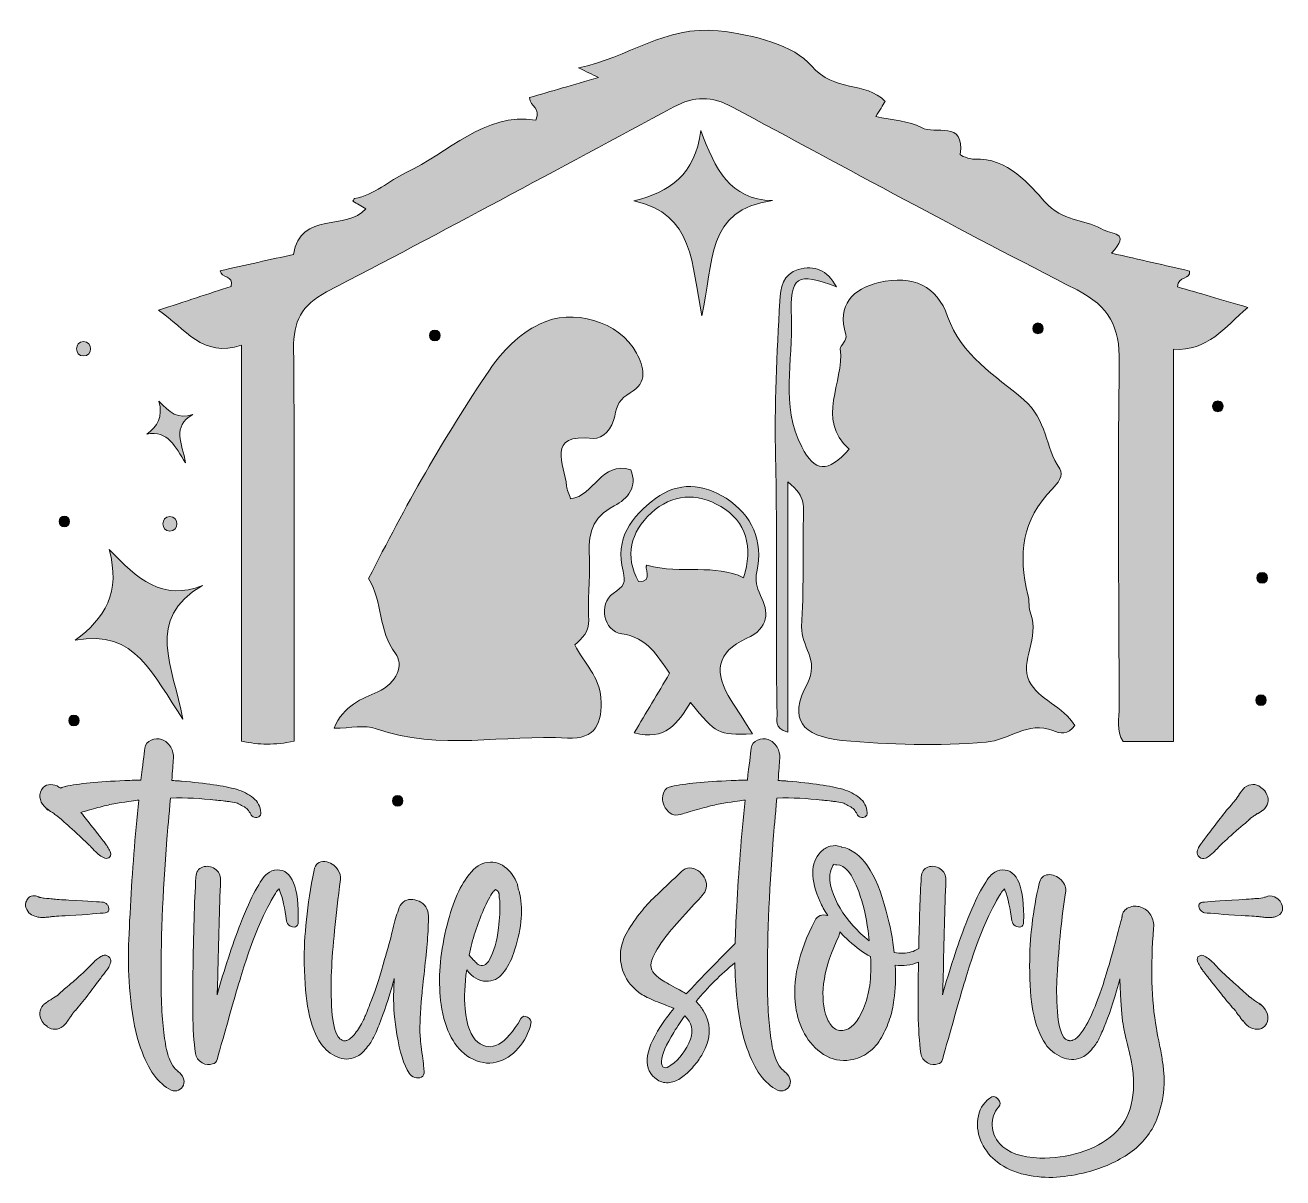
# Model space of a CAD drawing. Header units: inches. Extents: x 64 to 1016, y -974 to -102.
import ezdxf

# ---------------------------------------------------------------- set-up
doc = ezdxf.new("R2010")
doc.units = ezdxf.units.IN
doc.header["$MEASUREMENT"] = 0
doc.layers.add('Layer 1', color=7, linetype='Continuous')

# ---------------------------------------------------------------- blocks, each defined once
blk = doc.blocks.new('block 2')
at = {"layer": 'Layer 1', "true_color": 0x262626}
h = blk.add_hatch(color=250, dxfattribs=at)
h.dxf.hatch_style = 2
edge = h.paths.add_edge_path()
edge.add_spline(control_points=[(936.24, -300.2), (936.35, -291.54), (946.16, -295.04), (945.25, -288.23), (926.63, -283.98), (908.17, -279.76), (886.15, -274.73), (901.52, -258.5), (886.38, -260.92), (878.22, -256.17), (864.96, -248.47), (849.43, -251.31), (835.63, -235.72), (825.1, -223.83), (807.38, -202.1), (782.54, -203.58), (778.83, -203.8), (771.54, -200.66), (771.65, -199.95), (775.62, -173.79), (752.45, -185.26), (742.47, -179.76), (732.83, -174.45), (720.41, -174.2), (707.84, -171.42), (710.82, -166.6), (713.17, -162.81), (715, -159.86), (699.88, -144.23), (676.52, -153.51), (659.12, -132.9), (646.22, -117.62), (615.9, -109.44), (588.63, -106.5), (548.73, -102.2), (520.15, -126.99), (482.86, -134.55), (489.11, -137.55), (492.44, -139.15), (498.04, -141.83), (478.98, -147.37), (462.1, -152.28), (445.72, -157.04), (446.43, -164.12), (454.86, -164.9), (450.57, -173.97), (411.45, -168.18), (384.57, -198.73), (352.02, -214.01), (339.71, -219.79), (328.52, -230.74), (313.46, -233.37), (313.02, -233.45), (312.75, -234.45), (312.19, -235.37), (315.38, -237.24), (318.56, -239.12), (321.91, -241.09), (307.75, -258.29), (272.93, -242.23), (267.15, -275.71), (250.22, -279.47), (230.93, -283.75), (211.76, -288), (212.32, -294.02), (222.48, -290.95), (220.03, -299.82), (203.06, -305.39), (185.39, -311.2), (165.13, -317.85), (185.66, -331.79), (198.33, -354.37), (227.96, -344.26), (227.96, -446.1), (227.96, -545.15), (227.96, -644.07), (241.45, -646.75), (252.78, -646.98), (267.69, -644.06), (267.69, -544.04), (268.2, -445.6), (267.28, -347.16), (267.09, -326.38), (273.17, -314.02), (292.23, -304.09), (380.25, -258.27), (467.57, -211.11), (554.95, -164.07), (570.22, -155.85), (583.84, -155.76), (599.38, -164.14), (685.99, -210.85), (772.51, -257.76), (860.12, -302.53), (884.58, -315.03), (892.47, -330.7), (892.09, -357.13), (890.85, -444.06), (891.72, -531.02), (892.06, -617.97), (892.09, -626.76), (889.47, -636.13), (895.07, -644.32), (907.31, -644.32), (919.23, -644.32), (933.04, -644.32), (933.04, -544.4), (933.04, -446.15), (933.04, -347.44), (959.43, -349.21), (971.34, -330.82), (989.31, -315.74), (968.96, -309.78), (952.14, -304.85), (936.24, -300.2)], knot_values=[0, 0, 0, 0, 1, 1, 1, 2, 2, 2, 3, 3, 3, 4, 4, 4, 5, 5, 5, 6, 6, 6, 7, 7, 7, 8, 8, 8, 9, 9, 9, 10, 10, 10, 11, 11, 11, 12, 12, 12, 13, 13, 13, 14, 14, 14, 15, 15, 15, 16, 16, 16, 17, 17, 17, 18, 18, 18, 19, 19, 19, 20, 20, 20, 21, 21, 21, 22, 22, 22, 23, 23, 23, 24, 24, 24, 25, 25, 25, 26, 26, 26, 27, 27, 27, 28, 28, 28, 29, 29, 29, 30, 30, 30, 31, 31, 31, 32, 32, 32, 33, 33, 33, 34, 34, 34, 35, 35, 35, 36, 36, 36, 37, 37, 37, 38, 38, 38, 38], degree=3, periodic=1)
h = blk.add_hatch(color=250, dxfattribs=at)
h.dxf.hatch_style = 2
edge = h.paths.add_edge_path()
edge.add_spline(control_points=[(576.2, -322.11), (585.2, -282.13), (579.18, -241.27), (629.68, -234.95), (597.09, -234.17), (586.37, -211.1), (575.51, -182.03), (570.91, -215.51), (551.87, -228.52), (524.87, -235.14), (570.35, -245.07), (568.41, -282.72), (576.2, -322.11)], knot_values=[0, 0, 0, 0, 1, 1, 1, 2, 2, 2, 3, 3, 3, 4, 4, 4, 4], degree=3, periodic=1)
h = blk.add_hatch(color=250, dxfattribs=at)
h.dxf.hatch_style = 2
edge = h.paths.add_edge_path()
edge.add_spline(control_points=[(678, -300.2), (671.17, -287.3), (661.36, -283.61), (649.22, -287.05), (637.58, -290.35), (635.72, -300.96), (635.17, -310.93), (632.99, -350.54), (631.07, -390.56), (632, -429.8), (633.52, -494.28), (631.86, -558.7), (633.2, -623.12), (633.3, -627.63), (630.33, -633.95), (641.41, -637.2), (641.41, -575.33), (641.41, -514.5), (641.41, -447.78), (655.82, -459.2), (653.08, -467.89), (653.04, -475.6), (652.89, -502.91), (653.21, -530.27), (651.74, -557.53), (650.96, -572.05), (665.64, -582.45), (655.88, -600.7), (641.72, -627.16), (651.63, -640.29), (682.22, -643.32), (718.52, -646.91), (755.04, -647.52), (791.37, -644.7), (808.27, -643.39), (823.01, -628.42), (841.92, -635.99), (847.1, -638.06), (853.27, -639.58), (858.34, -632.04), (849.89, -617.86), (830.78, -612.28), (823.97, -598.52), (816.51, -583.44), (831.95, -565.31), (825.15, -547.81), (823.4, -543.31), (824.17, -537.91), (822.97, -533.13), (815.47, -503.31), (818.23, -476.1), (841.35, -453.22), (845.27, -449.34), (850.46, -442.58), (847.11, -437.8), (835.82, -421.71), (837.54, -400.64), (819.92, -385.65), (798.56, -367.48), (772.44, -351.97), (762.18, -322.54), (754.26, -299.82), (736.3, -290.8), (710.21, -297), (690.3, -301.73), (678.45, -313.66), (685.14, -336.42), (686.49, -341.02), (680.69, -344.49), (681.01, -347.15), (683.99, -372.58), (662.29, -400.1), (687.61, -423.11), (671.41, -441.2), (661.63, -440.35), (651.77, -421.31), (635.46, -389.82), (645.39, -356.28), (643.98, -323.73), (642.61, -291.95), (648.44, -288.66), (678, -300.2)], knot_values=[0, 0, 0, 0, 1, 1, 1, 2, 2, 2, 3, 3, 3, 4, 4, 4, 5, 5, 5, 6, 6, 6, 7, 7, 7, 8, 8, 8, 9, 9, 9, 10, 10, 10, 11, 11, 11, 12, 12, 12, 13, 13, 13, 14, 14, 14, 15, 15, 15, 16, 16, 16, 17, 17, 17, 18, 18, 18, 19, 19, 19, 20, 20, 20, 21, 21, 21, 22, 22, 22, 23, 23, 23, 24, 24, 24, 25, 25, 25, 26, 26, 26, 27, 27, 27, 27], degree=3, periodic=1)
h = blk.add_hatch(color=250, dxfattribs=at)
h.dxf.hatch_style = 2
edge = h.paths.add_edge_path()
edge.add_spline(control_points=[(480.08, -571.15), (485.46, -565.87), (491.25, -561.55), (490.61, -552.05), (489.55, -536.44), (492.02, -520.6), (491.09, -504.98), (490.08, -487.88), (492.87, -474.49), (509.97, -465.87), (520.41, -460.6), (527.72, -451.4), (522.44, -438.58), (499.87, -431.74), (495.03, -458.34), (476.96, -460.65), (475.76, -456.97), (474.17, -454.02), (473.93, -450.97), (472.64, -434.66), (457.27, -410.87), (494.23, -414.84), (501.15, -415.59), (509, -407.09), (510.27, -398.05), (511.4, -389.96), (514.62, -384.47), (521.92, -380.47), (535.9, -372.81), (532.25, -360.53), (526.83, -350.39), (513.89, -326.18), (478.33, -315.93), (453.42, -328.39), (437.56, -336.33), (425.51, -348.51), (415.5, -363.18), (380.93, -413.79), (351.3, -467.23), (324.1, -520.94), (334.85, -538.74), (331.26, -560.4), (344.43, -577.54), (350.71, -585.71), (345.96, -599.99), (330.93, -606.63), (319.27, -611.78), (305.07, -616.89), (297.9, -634.12), (310.65, -634.12), (321.29, -631.51), (329.91, -634.56), (377.61, -651.44), (426.45, -638.68), (474.61, -641.62), (496.11, -642.93), (501.12, -629.7), (499.84, -611.22), (498.75, -595.37), (487.13, -584.86), (480.08, -571.15)], knot_values=[0, 0, 0, 0, 1, 1, 1, 2, 2, 2, 3, 3, 3, 4, 4, 4, 5, 5, 5, 6, 6, 6, 7, 7, 7, 8, 8, 8, 9, 9, 9, 10, 10, 10, 11, 11, 11, 12, 12, 12, 13, 13, 13, 14, 14, 14, 15, 15, 15, 16, 16, 16, 17, 17, 17, 18, 18, 18, 19, 19, 19, 20, 20, 20, 20], degree=3, periodic=1)
h = blk.add_hatch(color=250, dxfattribs=at)
h.dxf.hatch_style = 2
edge = h.paths.add_edge_path()
edge.add_spline(control_points=[(374.2, -332.99), (368.94, -332.99), (368.93, -341.16), (374.2, -341.16), (379.45, -341.16), (379.46, -332.99), (374.2, -332.99)], knot_values=[0, 0, 0, 0, 1, 1, 1, 2, 2, 2, 2], degree=3, periodic=1)
h = blk.add_hatch(color=250, dxfattribs=at)
h.dxf.hatch_style = 2
edge = h.paths.add_edge_path()
edge.add_spline(control_points=[(830.56, -327.55), (825.31, -327.55), (825.3, -335.71), (830.56, -335.71), (835.82, -335.71), (835.82, -327.55), (830.56, -327.55)], knot_values=[0, 0, 0, 0, 1, 1, 1, 2, 2, 2, 2], degree=3, periodic=1)
h = blk.add_hatch(color=250, dxfattribs=at)
h.dxf.hatch_style = 2
edge = h.paths.add_edge_path()
edge.add_spline(control_points=[(108.36, -352.5), (115.37, -352.5), (115.38, -341.61), (108.36, -341.61), (101.36, -341.61), (101.34, -352.5), (108.36, -352.5)], knot_values=[0, 0, 0, 0, 1, 1, 1, 2, 2, 2, 2], degree=3, periodic=1)
h = blk.add_hatch(color=250, dxfattribs=at)
h.dxf.hatch_style = 2
edge = h.paths.add_edge_path()
edge.add_spline(control_points=[(185.59, -433.24), (182.89, -418.67), (175.07, -405.95), (190.95, -396.66), (180.01, -401.04), (173.16, -394.9), (165.42, -386.78), (168.65, -398.56), (164.18, -405.6), (156.15, -411.65), (172.68, -408.47), (177.4, -421.26), (185.59, -433.24)], knot_values=[0, 0, 0, 0, 1, 1, 1, 2, 2, 2, 3, 3, 3, 4, 4, 4, 4], degree=3, periodic=1)
h = blk.add_hatch(color=250, dxfattribs=at)
h.dxf.hatch_style = 2
edge = h.paths.add_edge_path()
edge.add_spline(control_points=[(966.65, -394.69), (971.91, -394.69), (971.92, -386.52), (966.65, -386.52), (961.4, -386.52), (961.39, -394.69), (966.65, -394.69)], knot_values=[0, 0, 0, 0, 1, 1, 1, 2, 2, 2, 2], degree=3, periodic=1)
h = blk.add_hatch(color=250, dxfattribs=at)
h.dxf.hatch_style = 2
edge = h.paths.add_edge_path()
edge.add_spline(control_points=[(551.85, -592.61), (542.72, -607.97), (534.06, -622.52), (525.11, -637.56), (548.27, -644.32), (558.56, -630.06), (567.62, -614.64), (587.71, -638.98), (587.71, -638.98), (614.53, -638.5), (608.08, -628.34), (603.3, -620.72), (598.43, -613.16), (584.86, -592.09), (587.47, -576.25), (609.83, -566.3), (627.71, -558.35), (626.69, -545.97), (620.65, -533.62), (617.43, -527.04), (616.44, -522.6), (617.88, -515.85), (622.94, -492.15), (614.2, -473.12), (594.59, -460.2), (577.42, -448.9), (558.26, -447.68), (541.09, -460.33), (522.94, -473.71), (510.26, -491), (516.61, -515.39), (518.9, -524.19), (517.04, -526.81), (509.23, -532.18), (497.43, -540.28), (501.85, -560.67), (515.77, -562.7), (535.34, -565.55), (542.48, -579.45), (551.85, -592.61)], knot_values=[0, 0, 0, 0, 1, 1, 1, 2, 2, 2, 3, 3, 3, 4, 4, 4, 5, 5, 5, 6, 6, 6, 7, 7, 7, 8, 8, 8, 9, 9, 9, 10, 10, 10, 11, 11, 11, 12, 12, 12, 13, 13, 13, 13], degree=3, periodic=1)
edge = h.paths.add_edge_path()
edge.add_spline(control_points=[(538.02, -471.29), (553.63, -456.93), (572.22, -455.65), (590.62, -466.41), (609.83, -477.65), (615.32, -497.27), (607.71, -520.31), (586.14, -509.3), (561.34, -518.18), (534.59, -510.73), (531.94, -511.45), (540.31, -523.82), (528.34, -523.25), (517.67, -503.81), (522.1, -485.93), (538.02, -471.29)], knot_values=[0, 0, 0, 0, 1, 1, 1, 2, 2, 2, 3, 3, 3, 4, 4, 4, 5, 5, 5, 5], degree=3, periodic=1)
h = blk.add_hatch(color=250, dxfattribs=at)
h.dxf.hatch_style = 2
edge = h.paths.add_edge_path()
edge.add_spline(control_points=[(93.85, -481.79), (99.1, -481.79), (99.11, -473.62), (93.85, -473.62), (88.59, -473.62), (88.58, -481.79), (93.85, -481.79)], knot_values=[0, 0, 0, 0, 1, 1, 1, 2, 2, 2, 2], degree=3, periodic=1)
h = blk.add_hatch(color=250, dxfattribs=at)
h.dxf.hatch_style = 2
edge = h.paths.add_edge_path()
edge.add_spline(control_points=[(173.69, -484.96), (180.69, -484.96), (180.7, -474.08), (173.69, -474.08), (166.68, -474.08), (166.67, -484.96), (173.69, -484.96)], knot_values=[0, 0, 0, 0, 1, 1, 1, 2, 2, 2, 2], degree=3, periodic=1)
h = blk.add_hatch(color=250, dxfattribs=at)
h.dxf.hatch_style = 2
edge = h.paths.add_edge_path()
edge.add_spline(control_points=[(183.56, -627.32), (176.09, -587.03), (154.47, -551.84), (198.39, -526.14), (168.13, -538.26), (149.19, -521.27), (127.77, -498.83), (136.71, -531.41), (124.34, -550.87), (102.13, -567.6), (147.85, -558.81), (160.89, -594.18), (183.56, -627.32)], knot_values=[0, 0, 0, 0, 1, 1, 1, 2, 2, 2, 3, 3, 3, 4, 4, 4, 4], degree=3, periodic=1)
h = blk.add_hatch(color=250, dxfattribs=at)
h.dxf.hatch_style = 2
edge = h.paths.add_edge_path()
edge.add_spline(control_points=[(1000.22, -524.43), (1005.48, -524.43), (1005.49, -516.26), (1000.22, -516.26), (994.97, -516.26), (994.96, -524.43), (1000.22, -524.43)], knot_values=[0, 0, 0, 0, 1, 1, 1, 2, 2, 2, 2], degree=3, periodic=1)
h = blk.add_hatch(color=250, dxfattribs=at)
h.dxf.hatch_style = 2
edge = h.paths.add_edge_path()
edge.add_spline(control_points=[(999.32, -616.97), (1004.57, -616.97), (1004.58, -608.81), (999.32, -608.81), (994.06, -608.81), (994.05, -616.97), (999.32, -616.97)], knot_values=[0, 0, 0, 0, 1, 1, 1, 2, 2, 2, 2], degree=3, periodic=1)
h = blk.add_hatch(color=250, dxfattribs=at)
h.dxf.hatch_style = 2
edge = h.paths.add_edge_path()
edge.add_spline(control_points=[(101.1, -632.4), (106.36, -632.4), (106.37, -624.23), (101.1, -624.23), (95.85, -624.23), (95.84, -632.4), (101.1, -632.4)], knot_values=[0, 0, 0, 0, 1, 1, 1, 2, 2, 2, 2], degree=3, periodic=1)
at = {"layer": 'Layer 1', "true_color": 0x035293}
h = blk.add_hatch(color=154, dxfattribs=at)
h.dxf.hatch_style = 2
edge = h.paths.add_edge_path()
edge.add_spline(control_points=[(179.66, -893.81), (179.97, -894.02), (180.15, -894.13), (180.21, -894.13), (180.26, -894.13), (179.97, -893.86), (179.34, -893.34), (179.13, -893.13), (178.98, -892.97), (178.87, -892.87), (178.77, -892.76), (178.56, -892.58), (178.24, -892.32), (177.93, -892.06), (177.67, -891.79), (177.46, -891.53), (177.25, -891.27), (177.04, -891.03), (176.83, -890.83), (176.62, -890.61), (176.51, -890.46), (176.51, -890.35), (176.51, -890.25), (176.36, -889.99), (176.04, -889.57), (176.04, -889.57), (174.16, -886.27), (174.16, -886.27), (172.58, -883.23), (171.33, -878.83), (170.39, -873.06), (168.39, -862.38), (167.29, -847.86), (167.08, -829.53), (166.66, -796.83), (168.13, -759.68), (171.48, -718.08), (172.01, -711.17), (172.9, -700.79), (174.16, -686.96), (186, -686.75), (197.36, -687.28), (208.27, -688.53), (208.37, -688.53), (209.7, -688.67), (212.27, -688.93), (214.84, -689.19), (216.41, -689.37), (216.99, -689.48), (217.56, -689.58), (218.93, -689.79), (221.07, -690.11), (223.22, -690.42), (224.71, -690.81), (225.55, -691.28), (226.39, -691.76), (227.54, -692.36), (229.01, -693.09), (230.48, -693.83), (231.66, -694.69), (232.55, -695.69), (233.44, -696.68), (234.2, -697.86), (234.83, -699.22), (235.35, -700.38), (236.27, -701.14), (237.58, -701.5), (238.89, -701.87), (240.07, -701.74), (241.12, -701.11), (242.16, -700.48), (242.63, -699.43), (242.53, -697.96), (242.22, -693.46), (240.3, -689.77), (236.79, -686.88), (233.28, -684), (229.01, -681.83), (223.98, -680.36), (214.76, -677.74), (200.93, -675.7), (182.49, -674.23), (181.65, -674.13), (180.42, -674.02), (178.79, -673.92), (177.17, -673.81), (175.94, -673.76), (175.1, -673.76), (175.73, -666.63), (176.15, -661.08), (176.36, -657.1), (176.57, -653.95), (175.88, -651.05), (174.31, -648.37), (172.74, -645.7), (170.49, -643.84), (167.55, -642.79), (164.83, -641.85), (162.13, -641.96), (159.46, -643.11), (156.79, -644.26), (155.24, -646.31), (154.82, -649.24), (154.19, -653.95), (153.2, -662.02), (151.84, -673.45), (149.11, -673.45), (145.03, -673.55), (139.58, -673.76), (119.56, -674.6), (104.53, -676.06), (94.47, -678.16), (94.47, -678.16), (94.62, -678.32), (94.62, -678.32), (93.22, -678.47), (92.05, -678.89), (91.07, -679.54), (90.69, -679.24), (90.25, -678.93), (89.75, -678.63), (87.86, -677.37), (85.77, -676.75), (83.46, -676.75), (81.16, -676.75), (79.27, -677.53), (77.8, -679.1), (75.92, -681.41), (75.1, -683.82), (75.37, -686.33), (75.63, -688.85), (76.75, -691.21), (78.75, -693.41), (78.75, -693.41), (81.26, -696.08), (81.26, -696.08), (81.26, -696.08), (81.11, -695.45), (81.11, -695.45), (81.02, -695.28), (80.97, -695.19), (80.91, -695.1), (81.05, -695.23), (81.26, -695.45), (81.58, -695.76), (82.41, -696.5), (84.04, -697.55), (86.45, -698.91), (86.45, -698.91), (86.13, -698.91), (86.13, -698.91), (86.13, -698.91), (86.76, -699.38), (86.76, -699.38), (87.18, -699.69), (87.63, -700.04), (88.1, -700.4), (88.57, -700.77), (88.86, -700.95), (88.96, -700.95), (88.96, -700.95), (89.12, -700.95), (89.12, -700.95), (89.12, -700.95), (89.28, -701.11), (89.28, -701.11), (89.28, -701.11), (90.38, -702.21), (90.38, -702.21), (92.79, -704.41), (96.51, -707.71), (101.54, -712.11), (102.69, -713.16), (106.2, -716.46), (112.07, -722.01), (112.59, -722.54), (113.66, -723.66), (115.29, -725.39), (116.92, -727.12), (118.33, -728.48), (119.54, -729.48), (120.74, -730.48), (122.02, -731.34), (123.39, -732.07), (124.85, -732.91), (126.24, -732.94), (127.55, -732.15), (128.86, -731.37), (129.25, -730.08), (128.73, -728.3), (128.31, -727.15), (127.73, -725.94), (127, -724.69), (126.27, -723.43), (125.61, -722.41), (125.04, -721.62), (124.46, -720.83), (123.6, -719.71), (122.44, -718.24), (121.29, -716.78), (120.5, -715.78), (120.09, -715.26), (119.04, -713.89), (117.47, -711.9), (115.37, -709.28), (113.27, -706.66), (111.7, -704.67), (110.66, -703.31), (109.28, -701.5), (107.84, -699.7), (106.36, -697.91), (108.03, -697.43), (109.93, -696.88), (112.15, -696.24), (117.23, -694.77), (121.68, -693.56), (125.51, -692.62), (129.33, -691.68), (133.08, -690.95), (136.75, -690.42), (144.92, -689.27), (149.42, -688.64), (150.26, -688.53), (147.33, -715.99), (145.18, -742.82), (143.82, -769.01), (142.98, -784.1), (142.48, -796.34), (142.33, -805.71), (142.17, -815.09), (142.77, -826.57), (144.13, -840.14), (145.5, -853.71), (147.96, -865.68), (151.52, -876.05), (157.18, -892.5), (164.93, -903.14), (174.78, -907.96), (176.57, -908.8), (178.37, -908.82), (180.21, -908.04), (182.04, -907.25), (183.27, -905.97), (183.9, -904.19), (185.26, -900.41), (183.85, -896.96), (179.66, -893.81)], knot_values=[0, 0, 0, 0, 1, 1, 1, 2, 2, 2, 3, 3, 3, 4, 4, 4, 5, 5, 5, 6, 6, 6, 7, 7, 7, 8, 8, 8, 9, 9, 9, 10, 10, 10, 11, 11, 11, 12, 12, 12, 13, 13, 13, 14, 14, 14, 15, 15, 15, 16, 16, 16, 17, 17, 17, 18, 18, 18, 19, 19, 19, 20, 20, 20, 21, 21, 21, 22, 22, 22, 23, 23, 23, 24, 24, 24, 25, 25, 25, 26, 26, 26, 27, 27, 27, 28, 28, 28, 29, 29, 29, 30, 30, 30, 31, 31, 31, 32, 32, 32, 33, 33, 33, 34, 34, 34, 35, 35, 35, 36, 36, 36, 37, 37, 37, 38, 38, 38, 39, 39, 39, 40, 40, 40, 41, 41, 41, 42, 42, 42, 43, 43, 43, 44, 44, 44, 45, 45, 45, 46, 46, 46, 47, 47, 47, 48, 48, 48, 49, 49, 49, 50, 50, 50, 51, 51, 51, 52, 52, 52, 53, 53, 53, 54, 54, 54, 55, 55, 55, 56, 56, 56, 57, 57, 57, 58, 58, 58, 59, 59, 59, 60, 60, 60, 61, 61, 61, 62, 62, 62, 63, 63, 63, 64, 64, 64, 65, 65, 65, 66, 66, 66, 67, 67, 67, 68, 68, 68, 69, 69, 69, 70, 70, 70, 71, 71, 71, 72, 72, 72, 73, 73, 73, 74, 74, 74, 75, 75, 75, 76, 76, 76, 77, 77, 77, 78, 78, 78, 79, 79, 79, 80, 80, 80, 81, 81, 81, 82, 82, 82, 82], degree=3, periodic=1)
h = blk.add_hatch(color=154, dxfattribs=at)
h.dxf.hatch_style = 2
edge = h.paths.add_edge_path()
edge.add_spline(control_points=[(638.47, -893.81), (638.78, -894.02), (638.96, -894.13), (639.02, -894.13), (639.07, -894.13), (638.78, -893.86), (638.15, -893.34), (637.94, -893.13), (637.78, -892.97), (637.68, -892.87), (637.57, -892.76), (637.36, -892.58), (637.05, -892.32), (636.74, -892.06), (636.47, -891.79), (636.27, -891.53), (636.05, -891.27), (635.85, -891.03), (635.64, -890.83), (635.43, -890.61), (635.32, -890.46), (635.32, -890.35), (635.32, -890.25), (635.17, -889.99), (634.85, -889.57), (634.85, -889.57), (632.97, -886.27), (632.97, -886.27), (631.39, -883.23), (630.13, -878.83), (629.19, -873.06), (627.2, -862.38), (626.1, -847.86), (625.89, -829.53), (625.47, -796.83), (626.94, -759.68), (630.29, -718.08), (630.82, -711.17), (631.71, -700.79), (632.97, -686.96), (644.8, -686.75), (656.17, -687.28), (667.07, -688.53), (667.18, -688.53), (668.51, -688.67), (671.08, -688.93), (673.65, -689.19), (675.22, -689.37), (675.8, -689.48), (676.37, -689.58), (677.74, -689.79), (679.88, -690.11), (682.03, -690.42), (683.52, -690.81), (684.36, -691.28), (685.2, -691.76), (686.35, -692.36), (687.82, -693.09), (689.29, -693.83), (690.46, -694.69), (691.36, -695.69), (692.25, -696.68), (693.01, -697.86), (693.64, -699.22), (694.16, -700.38), (695.08, -701.14), (696.39, -701.5), (697.7, -701.87), (698.88, -701.74), (699.92, -701.11), (700.97, -700.48), (701.44, -699.43), (701.34, -697.96), (701.03, -693.46), (699.11, -689.77), (695.6, -686.88), (692.09, -684), (687.82, -681.83), (682.79, -680.36), (673.57, -677.74), (659.74, -675.7), (641.3, -674.23), (640.46, -674.13), (639.23, -674.02), (637.6, -673.92), (635.98, -673.81), (634.75, -673.76), (633.91, -673.76), (634.54, -666.63), (634.95, -661.08), (635.17, -657.1), (635.37, -653.95), (634.69, -651.05), (633.12, -648.37), (631.55, -645.7), (629.29, -643.84), (626.36, -642.79), (623.64, -641.85), (620.94, -641.96), (618.27, -643.11), (615.6, -644.26), (614.05, -646.31), (613.63, -649.24), (613, -653.95), (612.01, -662.02), (610.65, -673.45), (607.92, -673.45), (603.84, -673.55), (598.38, -673.76), (578.37, -674.6), (563.33, -676.06), (553.27, -678.16), (553.27, -678.16), (553.43, -678.32), (553.43, -678.32), (550.5, -678.63), (548.51, -680.05), (547.46, -682.56), (545.78, -686.23), (546.15, -690.16), (548.56, -694.35), (551.39, -699.06), (555.21, -700.74), (560.03, -699.38), (562.23, -698.75), (565.88, -697.7), (570.96, -696.24), (576.04, -694.77), (580.49, -693.56), (584.32, -692.62), (588.14, -691.68), (591.89, -690.95), (595.56, -690.42), (603.73, -689.27), (608.23, -688.64), (609.07, -688.53), (606.14, -715.99), (603.99, -742.82), (602.63, -769.01), (602.03, -779.8), (601.61, -789.1), (601.36, -796.97), (597.5, -800.97), (592.03, -806.57), (584.87, -813.81), (575.85, -822.92), (569.04, -830.05), (564.44, -835.18), (562.65, -834.03), (559.38, -832.17), (554.61, -829.6), (549.84, -827.04), (546.2, -824.86), (543.69, -823.08), (538.24, -819.21), (536.46, -814.75), (538.34, -809.72), (540.23, -804.48), (543.79, -798.46), (549.03, -791.64), (552.38, -787.45), (557.36, -781.74), (563.96, -774.51), (570.56, -767.28), (575.02, -762.36), (577.32, -759.74), (578.9, -757.85), (579.71, -755.7), (579.76, -753.29), (579.81, -750.88), (579.21, -748.71), (577.95, -746.77), (576.69, -744.83), (575.12, -743.18), (573.24, -741.82), (571.35, -740.46), (569.25, -739.8), (566.95, -739.85), (564.64, -739.91), (562.6, -740.82), (560.82, -742.6), (559.88, -743.55), (556.08, -747.14), (549.42, -753.37), (542.77, -759.61), (538.21, -764.01), (535.75, -766.57), (533.29, -769.14), (530.09, -773.07), (526.16, -778.36), (522.23, -783.66), (519.27, -788.66), (517.28, -793.37), (514.66, -799.56), (513.93, -805.92), (515.08, -812.47), (516.23, -819.02), (519.12, -824.76), (523.72, -829.68), (526.24, -832.41), (529.09, -834.66), (532.29, -836.44), (535.49, -838.22), (539.57, -840.06), (544.55, -841.94), (549.53, -843.83), (552.9, -845.19), (554.69, -846.03), (554.69, -846.03), (554.85, -846.03), (554.85, -846.03), (554.85, -846.03), (555, -846.19), (555, -846.19), (551.44, -850.69), (548.93, -853.99), (547.46, -856.09), (533.42, -876.21), (531.11, -890.41), (540.54, -898.68), (543.27, -901.09), (546.25, -902.32), (549.5, -902.38), (552.75, -902.43), (555.81, -901.59), (558.7, -899.86), (561.58, -898.13), (564.38, -895.88), (567.11, -893.1), (569.83, -890.33), (572.16, -887.5), (574.1, -884.62), (576.04, -881.74), (577.58, -879.04), (578.74, -876.52), (583.35, -866.46), (582.88, -856.87), (577.32, -847.76), (575.85, -845.35), (574.02, -843.1), (571.82, -841), (580.85, -830.04), (590.63, -820.28), (601.14, -811.71), (601.26, -819.86), (601.86, -829.32), (602.94, -840.14), (604.31, -853.71), (606.77, -865.68), (610.33, -876.05), (615.99, -892.5), (623.74, -903.14), (633.59, -907.96), (635.37, -908.8), (637.18, -908.82), (639.02, -908.04), (640.85, -907.25), (642.08, -905.97), (642.71, -904.19), (644.07, -900.41), (642.66, -896.96), (638.47, -893.81)], knot_values=[0, 0, 0, 0, 1, 1, 1, 2, 2, 2, 3, 3, 3, 4, 4, 4, 5, 5, 5, 6, 6, 6, 7, 7, 7, 8, 8, 8, 9, 9, 9, 10, 10, 10, 11, 11, 11, 12, 12, 12, 13, 13, 13, 14, 14, 14, 15, 15, 15, 16, 16, 16, 17, 17, 17, 18, 18, 18, 19, 19, 19, 20, 20, 20, 21, 21, 21, 22, 22, 22, 23, 23, 23, 24, 24, 24, 25, 25, 25, 26, 26, 26, 27, 27, 27, 28, 28, 28, 29, 29, 29, 30, 30, 30, 31, 31, 31, 32, 32, 32, 33, 33, 33, 34, 34, 34, 35, 35, 35, 36, 36, 36, 37, 37, 37, 38, 38, 38, 39, 39, 39, 40, 40, 40, 41, 41, 41, 42, 42, 42, 43, 43, 43, 44, 44, 44, 45, 45, 45, 46, 46, 46, 47, 47, 47, 48, 48, 48, 49, 49, 49, 50, 50, 50, 51, 51, 51, 52, 52, 52, 53, 53, 53, 54, 54, 54, 55, 55, 55, 56, 56, 56, 57, 57, 57, 58, 58, 58, 59, 59, 59, 60, 60, 60, 61, 61, 61, 62, 62, 62, 63, 63, 63, 64, 64, 64, 65, 65, 65, 66, 66, 66, 67, 67, 67, 68, 68, 68, 69, 69, 69, 70, 70, 70, 71, 71, 71, 72, 72, 72, 73, 73, 73, 74, 74, 74, 75, 75, 75, 76, 76, 76, 77, 77, 77, 78, 78, 78, 79, 79, 79, 80, 80, 80, 81, 81, 81, 82, 82, 82, 83, 83, 83, 84, 84, 84, 85, 85, 85, 86, 86, 86, 87, 87, 87, 87], degree=3, periodic=1)
edge = h.paths.add_edge_path()
edge.add_spline(control_points=[(567.58, -869.29), (564.33, -877.88), (559.4, -884.49), (552.8, -889.1), (550.71, -890.77), (548.98, -891.38), (547.62, -890.9), (546.25, -890.43), (545.62, -888.83), (545.73, -886.11), (546.04, -880.98), (549.13, -873.69), (555, -864.26), (558.04, -859.34), (560.82, -855.2), (563.33, -851.85), (568.68, -856.87), (570.09, -862.69), (567.58, -869.29)], knot_values=[0, 0, 0, 0, 1, 1, 1, 2, 2, 2, 3, 3, 3, 4, 4, 4, 5, 5, 5, 6, 6, 6, 6], degree=3, periodic=1)
h = blk.add_hatch(color=154, dxfattribs=at)
h.dxf.hatch_style = 2
edge = h.paths.add_edge_path()
edge.add_spline(control_points=[(346.07, -693.19), (351.32, -693.19), (351.33, -685.02), (346.07, -685.02), (340.82, -685.02), (340.81, -693.19), (346.07, -693.19)], knot_values=[0, 0, 0, 0, 1, 1, 1, 2, 2, 2, 2], degree=3, periodic=1)
h = blk.add_hatch(color=154, dxfattribs=at)
h.dxf.hatch_style = 2
edge = h.paths.add_edge_path()
edge.add_spline(control_points=[(952.75, -731.68), (954.27, -732.89), (955.76, -733.17), (957.23, -732.54), (958.28, -732.02), (959.33, -731.37), (960.37, -730.58), (961.42, -729.79), (962.31, -729.06), (963.04, -728.38), (963.78, -727.7), (964.69, -726.78), (965.8, -725.63), (966.9, -724.48), (967.71, -723.64), (968.23, -723.11), (973.79, -717.87), (977.4, -714.52), (979.08, -713.05), (979.81, -712.43), (981.49, -711.01), (984.11, -708.81), (986.72, -706.61), (988.72, -704.88), (990.08, -703.62), (990.18, -703.52), (990.29, -703.39), (990.4, -703.23), (990.5, -703.07), (990.63, -702.94), (990.79, -702.84), (990.95, -702.73), (991.08, -702.63), (991.18, -702.52), (991.28, -702.42), (991.6, -702.21), (992.12, -701.89), (992.12, -701.89), (991.81, -702.05), (991.81, -702.05), (992.33, -701.74), (993.07, -701.24), (994.01, -700.56), (994.95, -699.88), (995.58, -699.43), (995.9, -699.22), (996.21, -699.01), (996.42, -698.86), (996.53, -698.75), (996.53, -698.75), (996.68, -698.91), (996.68, -698.91), (996.68, -698.91), (997.15, -698.75), (997.15, -698.75), (997.15, -698.75), (999.04, -697.34), (999.04, -697.34), (999.35, -697.13), (999.56, -696.97), (999.67, -696.86), (999.67, -696.86), (1000.77, -696.24), (1000.77, -696.24), (1001.19, -696.03), (1001.66, -695.55), (1002.18, -694.82), (1005.33, -691.15), (1005.59, -687.17), (1002.97, -682.88), (1002.97, -682.88), (1002.97, -682.72), (1002.97, -682.72), (1002.03, -681.15), (1000.77, -679.89), (999.2, -678.95), (999.2, -678.95), (999.2, -678.79), (999.2, -678.79), (999.2, -678.79), (999.04, -678.63), (999.04, -678.63), (995.16, -675.91), (991.13, -676.06), (986.94, -679.1), (986.83, -679.21), (986.62, -679.42), (986.31, -679.73), (985.99, -680.05), (985.68, -680.39), (985.36, -680.75), (985.05, -681.12), (984.84, -681.36), (984.74, -681.46), (984.63, -681.57), (984.58, -681.67), (984.58, -681.78), (983.42, -683.24), (982.8, -684.08), (982.69, -684.29), (982.8, -684.29), (982.75, -684.5), (982.54, -684.92), (980.75, -687.22), (979.71, -688.69), (979.39, -689.32), (979.39, -689.32), (979.23, -689.48), (979.23, -689.48), (979.02, -689.58), (978.76, -689.82), (978.45, -690.18), (978.13, -690.55), (977.92, -690.84), (977.82, -691.05), (974.99, -694.19), (971.85, -698.02), (968.39, -702.52), (967.34, -703.89), (965.82, -705.88), (963.83, -708.5), (961.84, -711.12), (960.43, -712.95), (959.59, -714), (959.06, -714.73), (958.25, -715.83), (957.15, -717.3), (956.05, -718.77), (955.24, -719.87), (954.71, -720.6), (954.5, -720.91), (954.14, -721.41), (953.61, -722.09), (953.09, -722.77), (952.72, -723.27), (952.51, -723.59), (951.89, -724.74), (951.42, -726.05), (951.1, -727.51), (950.68, -729.09), (951.23, -730.48), (952.75, -731.68)], knot_values=[0, 0, 0, 0, 1, 1, 1, 2, 2, 2, 3, 3, 3, 4, 4, 4, 5, 5, 5, 6, 6, 6, 7, 7, 7, 8, 8, 8, 9, 9, 9, 10, 10, 10, 11, 11, 11, 12, 12, 12, 13, 13, 13, 14, 14, 14, 15, 15, 15, 16, 16, 16, 17, 17, 17, 18, 18, 18, 19, 19, 19, 20, 20, 20, 21, 21, 21, 22, 22, 22, 23, 23, 23, 24, 24, 24, 25, 25, 25, 26, 26, 26, 27, 27, 27, 28, 28, 28, 29, 29, 29, 30, 30, 30, 31, 31, 31, 32, 32, 32, 33, 33, 33, 34, 34, 34, 35, 35, 35, 36, 36, 36, 37, 37, 37, 38, 38, 38, 39, 39, 39, 40, 40, 40, 41, 41, 41, 42, 42, 42, 43, 43, 43, 44, 44, 44, 45, 45, 45, 46, 46, 46, 47, 47, 47, 47], degree=3, periodic=1)
h = blk.add_hatch(color=154, dxfattribs=at)
h.dxf.hatch_style = 2
h.paths.add_polyline_path([(982.69, -684.45), (982.69, -684.29), (982.54, -684.76)])
h = blk.add_hatch(color=154, dxfattribs=at)
h.dxf.hatch_style = 2
edge = h.paths.add_edge_path()
edge.add_spline(control_points=[(802.72, -758.64), (802.83, -758.43), (803.04, -758.14), (803.35, -757.77), (803.67, -757.41), (804, -757.01), (804.37, -756.59), (804.74, -756.18), (805.02, -755.86), (805.24, -755.65), (805.44, -756.07), (805.55, -756.38), (805.55, -756.59), (807.86, -762.67), (809.64, -770.42), (810.9, -779.86), (811.1, -781.43), (811.92, -782.68), (813.33, -783.63), (814.75, -784.57), (816.16, -784.81), (817.58, -784.34), (818.99, -783.86), (819.7, -782.68), (819.7, -780.8), (820.43, -754.29), (815.09, -741.14), (803.67, -741.35), (801.05, -741.45), (798.53, -742.45), (796.12, -744.33), (793.82, -746.22), (790.83, -750.46), (787.16, -757.07), (783.91, -763.04), (780.19, -771.37), (776, -782.06), (769.61, -798.61), (763.74, -816.53), (758.4, -835.81), (758.61, -829.53), (758.76, -824.86), (758.87, -821.82), (759.39, -795), (760.07, -770.69), (760.91, -748.89), (761.02, -745.33), (759.58, -742.55), (756.59, -740.56), (753.6, -738.57), (750.51, -738.12), (747.32, -739.22), (744.12, -740.32), (742.42, -742.87), (742.21, -746.85), (741.39, -761.29), (740.77, -779.28), (740.33, -800.71), (738.42, -802.01), (736.53, -802.93), (734.66, -803.43), (730.68, -804.59), (726.38, -804.74), (721.77, -803.9), (720.62, -793.64), (718.63, -783.21), (715.8, -772.63), (708.05, -743.08), (696.83, -726.89), (682.16, -724.06), (682.16, -724.06), (682.01, -724.06), (682.01, -724.06), (682.01, -724.06), (681.85, -723.9), (681.85, -723.9), (679.02, -722.85), (676.19, -722.7), (673.36, -723.43), (670.53, -724.16), (668.12, -725.63), (666.13, -727.83), (658.27, -736.11), (658.17, -748.68), (665.82, -765.55), (666.97, -768.28), (668.85, -771.74), (671.48, -775.93), (667.07, -774.57), (663.83, -775.87), (661.73, -779.86), (649.26, -803.75), (644.44, -825.49), (647.27, -845.09), (648.32, -852.21), (650.55, -858.97), (653.95, -865.36), (657.35, -871.76), (662.15, -876.94), (668.33, -880.92), (674.51, -884.91), (681.32, -886.32), (688.76, -885.17), (693.8, -884.33), (698.32, -882.39), (702.36, -879.35), (706.39, -876.31), (709.67, -872.57), (712.18, -868.11), (714.7, -863.66), (716.74, -859.08), (718.32, -854.36), (719.89, -849.64), (720.99, -844.77), (721.61, -839.74), (722.77, -831.88), (723.08, -823.08), (722.56, -813.34), (728.49, -814.14), (734.35, -813.41), (740.14, -811.17), (740.09, -814), (740.05, -816.84), (740.01, -819.78), (739.8, -828.37), (739.77, -838.43), (739.93, -849.96), (740.09, -861.49), (740.74, -871.55), (741.89, -880.14), (742.31, -883.18), (743.99, -885.53), (746.92, -887.21), (749.86, -888.89), (752.47, -889.2), (754.78, -888.15), (756.56, -887.84), (757.71, -886.74), (758.24, -884.85), (759.29, -881.19), (762.54, -869.71), (767.98, -850.43), (773.43, -831.15), (777.89, -816.43), (781.35, -806.26), (786.79, -790.65), (792.14, -777.87), (797.38, -767.91), (800.1, -762.99), (801.88, -759.89), (802.72, -758.64)], knot_values=[0, 0, 0, 0, 1, 1, 1, 2, 2, 2, 3, 3, 3, 4, 4, 4, 5, 5, 5, 6, 6, 6, 7, 7, 7, 8, 8, 8, 9, 9, 9, 10, 10, 10, 11, 11, 11, 12, 12, 12, 13, 13, 13, 14, 14, 14, 15, 15, 15, 16, 16, 16, 17, 17, 17, 18, 18, 18, 19, 19, 19, 20, 20, 20, 21, 21, 21, 22, 22, 22, 23, 23, 23, 24, 24, 24, 25, 25, 25, 26, 26, 26, 27, 27, 27, 28, 28, 28, 29, 29, 29, 30, 30, 30, 31, 31, 31, 32, 32, 32, 33, 33, 33, 34, 34, 34, 35, 35, 35, 36, 36, 36, 37, 37, 37, 38, 38, 38, 39, 39, 39, 40, 40, 40, 41, 41, 41, 42, 42, 42, 43, 43, 43, 44, 44, 44, 45, 45, 45, 46, 46, 46, 47, 47, 47, 48, 48, 48, 49, 49, 49, 50, 50, 50, 50], degree=3, periodic=1)
edge = h.paths.add_edge_path()
edge.add_spline(control_points=[(674.78, -739.3), (675.09, -738.47), (675.56, -737.73), (676.19, -737.1), (677.03, -737.42), (677.76, -737.57), (678.39, -737.57), (684.47, -737.57), (689.97, -744.28), (694.9, -757.69), (698.25, -766.92), (700.61, -776.82), (701.97, -787.4), (701.97, -787.4), (702.91, -794.95), (702.91, -794.95), (698.51, -791.59), (694.48, -787.87), (690.81, -783.79), (682.95, -774.98), (677.55, -765.87), (674.62, -756.44), (672.42, -749.52), (672.47, -743.81), (674.78, -739.3)], knot_values=[0, 0, 0, 0, 1, 1, 1, 2, 2, 2, 3, 3, 3, 4, 4, 4, 5, 5, 5, 6, 6, 6, 7, 7, 7, 8, 8, 8, 8], degree=3, periodic=1)
edge = h.paths.add_edge_path()
edge.add_spline(control_points=[(698.51, -846.19), (694, -856.77), (688.76, -862.32), (682.79, -862.85), (679.54, -863.16), (676.84, -862.09), (674.7, -859.63), (672.55, -857.16), (670.95, -854.1), (669.9, -850.43), (665.29, -834.61), (668.59, -814.96), (679.81, -791.49), (680.33, -790.23), (680.59, -789.13), (680.59, -788.19), (683.52, -791.33), (685.83, -793.64), (687.51, -795.1), (693.17, -800.13), (698.61, -804.06), (703.85, -806.89), (704.8, -822.92), (703.01, -836.02), (698.51, -846.19)], knot_values=[0, 0, 0, 0, 1, 1, 1, 2, 2, 2, 3, 3, 3, 4, 4, 4, 5, 5, 5, 6, 6, 6, 7, 7, 7, 8, 8, 8, 8], degree=3, periodic=1)
h = blk.add_hatch(color=154, dxfattribs=at)
h.dxf.hatch_style = 2
edge = h.paths.add_edge_path()
edge.add_spline(control_points=[(254.79, -741.35), (252.17, -741.45), (249.66, -742.45), (247.25, -744.33), (244.94, -746.22), (241.95, -750.46), (238.29, -757.07), (235.04, -763.04), (231.32, -771.37), (227.13, -782.06), (220.73, -798.61), (214.87, -816.53), (209.52, -835.81), (209.73, -829.53), (209.89, -824.86), (209.99, -821.82), (210.52, -795), (211.2, -770.69), (212.04, -748.89), (212.14, -745.33), (210.7, -742.55), (207.71, -740.56), (204.73, -738.57), (201.64, -738.12), (198.44, -739.22), (195.24, -740.32), (193.54, -742.87), (193.33, -746.85), (192.29, -765.4), (191.55, -789.71), (191.13, -819.78), (190.92, -828.37), (190.9, -838.43), (191.05, -849.96), (191.21, -861.49), (191.87, -871.55), (193.02, -880.14), (193.44, -883.18), (195.11, -885.53), (198.05, -887.21), (200.98, -888.89), (203.6, -889.2), (205.91, -888.15), (207.69, -887.84), (208.84, -886.74), (209.37, -884.85), (210.41, -881.19), (213.66, -869.71), (219.11, -850.43), (224.56, -831.15), (229.01, -816.43), (232.47, -806.26), (237.92, -790.65), (243.26, -777.87), (248.5, -767.91), (251.23, -762.99), (253.01, -759.89), (253.85, -758.64), (253.95, -758.43), (254.16, -758.14), (254.48, -757.77), (254.79, -757.41), (255.13, -757.01), (255.5, -756.59), (255.86, -756.18), (256.15, -755.86), (256.36, -755.65), (256.57, -756.07), (256.68, -756.38), (256.68, -756.59), (258.98, -762.67), (260.76, -770.42), (262.02, -779.86), (262.23, -781.43), (263.04, -782.68), (264.46, -783.63), (265.87, -784.57), (267.29, -784.81), (268.7, -784.34), (270.12, -783.86), (270.82, -782.68), (270.82, -780.8), (271.55, -754.29), (266.21, -741.14), (254.79, -741.35)], knot_values=[0, 0, 0, 0, 1, 1, 1, 2, 2, 2, 3, 3, 3, 4, 4, 4, 5, 5, 5, 6, 6, 6, 7, 7, 7, 8, 8, 8, 9, 9, 9, 10, 10, 10, 11, 11, 11, 12, 12, 12, 13, 13, 13, 14, 14, 14, 15, 15, 15, 16, 16, 16, 17, 17, 17, 18, 18, 18, 19, 19, 19, 20, 20, 20, 21, 21, 21, 22, 22, 22, 23, 23, 23, 24, 24, 24, 25, 25, 25, 26, 26, 26, 27, 27, 27, 28, 28, 28, 28], degree=3, periodic=1)
h = blk.add_hatch(color=154, dxfattribs=at)
h.dxf.hatch_style = 2
edge = h.paths.add_edge_path()
edge.add_spline(control_points=[(362.22, -765.08), (360.18, -764.24), (358.08, -763.8), (355.94, -763.74), (353.79, -763.69), (351.85, -764.37), (350.12, -765.79), (348.39, -767.2), (347.26, -769.17), (346.74, -771.68), (345.9, -773.67), (345.14, -775.82), (344.46, -778.13), (343.78, -780.43), (343.1, -783.1), (342.42, -786.14), (341.73, -789.18), (341.18, -791.38), (340.77, -792.74), (337.41, -804.9), (335.53, -811.61), (335.11, -812.86), (331.55, -825.12), (328.19, -835.18), (325.05, -843.04), (323.16, -847.76), (321.8, -851.14), (320.96, -853.18), (320.12, -855.22), (318.61, -858), (316.41, -861.51), (314.21, -865.02), (311.9, -867.67), (309.49, -869.45), (309.49, -869.45), (309.65, -869.29), (309.65, -869.29), (309.65, -869.29), (307.6, -870.39), (307.6, -870.39), (307.39, -870.5), (307.03, -870.55), (306.5, -870.55), (306.5, -870.55), (305.87, -870.55), (305.87, -870.55), (305.66, -870.55), (305.51, -870.55), (305.4, -870.55), (305.4, -870.55), (305.09, -870.71), (305.09, -870.71), (305.09, -870.71), (304.14, -870.23), (304.14, -870.23), (302.89, -869.71), (301.84, -868.82), (301, -867.56), (298.49, -863.69), (296.91, -857.19), (296.29, -848.07), (295.66, -837.7), (295.55, -827.74), (295.97, -818.21), (296.81, -799.87), (299.06, -776.71), (302.73, -748.73), (303.04, -746.12), (302.42, -743.6), (300.84, -741.19), (298.33, -737.52), (295.03, -735.48), (290.94, -735.06), (286.44, -734.64), (283.71, -736.84), (282.77, -741.66), (277.53, -767.96), (275.07, -791.38), (275.38, -811.92), (275.59, -826.91), (276.64, -838.9), (278.53, -847.92), (280.72, -858.92), (283.87, -867.2), (287.96, -872.75), (291.31, -877.36), (295.39, -880.74), (300.22, -882.89), (305.03, -885.04), (309.8, -885.01), (314.52, -882.81), (317.35, -881.55), (319.99, -879.35), (322.46, -876.21), (324.92, -873.06), (326.7, -870.37), (327.8, -868.11), (328.9, -865.86), (330.29, -862.64), (331.97, -858.45), (335.53, -849.75), (339.2, -838.75), (342.97, -825.44), (343.07, -825.23), (343.18, -824.89), (343.28, -824.42), (343.39, -823.94), (343.44, -823.61), (343.44, -823.39), (343.12, -831.57), (342.97, -835.71), (342.97, -835.81), (342.86, -845.45), (343.7, -855.51), (345.48, -865.99), (347.58, -878.99), (350.67, -888.73), (354.76, -895.23), (355.7, -896.69), (357.11, -897.74), (359, -898.37), (360.89, -899), (362.56, -898.89), (364.03, -898.06), (365.5, -897.22), (366.18, -895.7), (366.07, -893.5), (365.86, -890.67), (365.31, -886.03), (364.42, -879.59), (363.53, -873.14), (363.03, -868.14), (362.93, -864.58), (362.72, -859.23), (363.19, -849.86), (364.34, -836.44), (364.76, -832.14), (365.42, -825.83), (366.31, -817.5), (367.2, -809.17), (367.93, -801.68), (368.51, -795.02), (369.09, -788.37), (369.38, -782.06), (369.38, -776.08), (369.38, -773.57), (368.69, -771.32), (367.33, -769.32), (365.97, -767.34), (364.27, -765.92), (362.22, -765.08)], knot_values=[0, 0, 0, 0, 1, 1, 1, 2, 2, 2, 3, 3, 3, 4, 4, 4, 5, 5, 5, 6, 6, 6, 7, 7, 7, 8, 8, 8, 9, 9, 9, 10, 10, 10, 11, 11, 11, 12, 12, 12, 13, 13, 13, 14, 14, 14, 15, 15, 15, 16, 16, 16, 17, 17, 17, 18, 18, 18, 19, 19, 19, 20, 20, 20, 21, 21, 21, 22, 22, 22, 23, 23, 23, 24, 24, 24, 25, 25, 25, 26, 26, 26, 27, 27, 27, 28, 28, 28, 29, 29, 29, 30, 30, 30, 31, 31, 31, 32, 32, 32, 33, 33, 33, 34, 34, 34, 35, 35, 35, 36, 36, 36, 37, 37, 37, 38, 38, 38, 39, 39, 39, 40, 40, 40, 41, 41, 41, 42, 42, 42, 43, 43, 43, 44, 44, 44, 45, 45, 45, 46, 46, 46, 47, 47, 47, 48, 48, 48, 49, 49, 49, 50, 50, 50, 50], degree=3, periodic=1)
h = blk.add_hatch(color=154, dxfattribs=at)
h.dxf.hatch_style = 2
edge = h.paths.add_edge_path()
edge.add_spline(control_points=[(444.35, -852.79), (442.15, -851.53), (440.47, -851.9), (439.32, -853.89), (427.79, -873.8), (416.89, -879.72), (406.63, -871.65), (401.38, -867.46), (398.19, -859.02), (397.04, -846.34), (396.3, -837.65), (396.72, -827.85), (398.3, -816.95), (402.59, -822.61), (407.46, -825.49), (412.91, -825.6), (418.05, -825.7), (422.32, -823.68), (425.72, -819.54), (429.13, -815.41), (431.82, -810.4), (433.82, -804.53), (439.48, -787.77), (441.05, -772.84), (438.53, -759.74), (438.43, -759.32), (438.3, -758.85), (438.14, -758.32), (437.98, -757.8), (437.8, -757.2), (437.59, -756.51), (437.38, -755.83), (437.22, -755.34), (437.12, -755.02), (437.12, -754.29), (436.96, -753.35), (436.65, -752.19), (434.55, -746.64), (431.33, -742.24), (426.98, -738.99), (422.63, -735.74), (417.68, -734.75), (412.13, -736), (407.62, -737.05), (403.01, -740.77), (398.3, -747.16), (391.48, -756.7), (385.98, -771), (381.79, -790.07), (377.6, -809.35), (376.66, -827.06), (378.96, -843.2), (381.9, -863.01), (389.07, -876.36), (400.49, -883.28), (407.62, -887.26), (414.35, -888.44), (420.69, -886.82), (427.03, -885.19), (432.58, -881.68), (437.35, -876.29), (442.12, -870.89), (445.29, -864.68), (446.86, -857.66), (447.39, -855.67), (446.55, -854.04), (444.35, -852.79)], knot_values=[0, 0, 0, 0, 1, 1, 1, 2, 2, 2, 3, 3, 3, 4, 4, 4, 5, 5, 5, 6, 6, 6, 7, 7, 7, 8, 8, 8, 9, 9, 9, 10, 10, 10, 11, 11, 11, 12, 12, 12, 13, 13, 13, 14, 14, 14, 15, 15, 15, 16, 16, 16, 17, 17, 17, 18, 18, 18, 19, 19, 19, 20, 20, 20, 21, 21, 21, 22, 22, 22, 22], degree=3, periodic=1)
edge = h.paths.add_edge_path()
edge.add_spline(control_points=[(411.03, -771.53), (413.64, -765.55), (416.06, -761.05), (418.26, -758.01), (418.26, -758.01), (418.41, -757.69), (418.41, -757.69), (418.62, -757.59), (418.91, -757.35), (419.28, -756.99), (419.65, -756.62), (419.93, -756.33), (420.14, -756.12), (421.29, -756.96), (421.97, -757.43), (422.19, -757.54), (422.19, -757.75), (422.24, -758.01), (422.34, -758.32), (422.45, -758.64), (422.55, -758.9), (422.66, -759.11), (422.66, -759.21), (422.71, -759.32), (422.81, -759.42), (422.81, -759.42), (422.81, -759.74), (422.81, -759.74), (422.81, -760.26), (422.87, -761.07), (422.97, -762.17), (423.07, -763.27), (423.18, -764.09), (423.29, -764.61), (423.6, -771.32), (423.29, -778.18), (422.34, -785.2), (421.09, -795.47), (418.88, -803.38), (415.74, -808.93), (412.91, -813.65), (409.98, -814.96), (406.94, -812.86), (405.37, -811.71), (403.11, -809.35), (400.18, -805.79), (402.59, -793.95), (406.21, -782.53), (411.03, -771.53)], knot_values=[0, 0, 0, 0, 1, 1, 1, 2, 2, 2, 3, 3, 3, 4, 4, 4, 5, 5, 5, 6, 6, 6, 7, 7, 7, 8, 8, 8, 9, 9, 9, 10, 10, 10, 11, 11, 11, 12, 12, 12, 13, 13, 13, 14, 14, 14, 15, 15, 15, 16, 16, 16, 16], degree=3, periodic=1)
h = blk.add_hatch(color=154, dxfattribs=at)
h.dxf.hatch_style = 2
edge = h.paths.add_edge_path()
edge.add_spline(control_points=[(924.22, -882.57), (923.59, -878.86), (922.83, -874.85), (921.94, -870.55), (921.05, -866.25), (920.45, -863.16), (920.14, -861.28), (916.36, -839.58), (915.68, -814.28), (918.09, -785.36), (918.41, -781.8), (917.7, -778.55), (915.97, -775.61), (914.24, -772.68), (911.7, -770.64), (908.35, -769.48), (905.31, -768.44), (902.27, -768.57), (899.23, -769.87), (896.19, -771.19), (894.52, -773.41), (894.2, -776.56), (894.2, -776.66), (894.17, -776.82), (894.12, -777.03), (894.07, -777.24), (894.04, -777.4), (894.04, -777.5), (893.94, -777.81), (892.32, -783.94), (889.17, -795.89), (885.82, -808.05), (883.93, -814.75), (883.51, -816.01), (880.16, -827.32), (876.91, -836.86), (873.77, -844.61), (870.83, -851.85), (867.85, -857.82), (864.81, -862.53), (863.76, -864.1), (862.71, -865.47), (861.67, -866.62), (861.67, -866.62), (859.94, -868.35), (859.94, -868.35), (859.94, -868.35), (859.31, -868.98), (859.31, -868.98), (859.31, -868.98), (858.83, -869.29), (858.83, -869.29), (858.83, -869.29), (856.95, -870.23), (856.95, -870.23), (856.95, -870.23), (856.79, -870.23), (856.79, -870.23), (856.79, -870.23), (856.48, -870.39), (856.48, -870.39), (856.27, -870.5), (855.85, -870.55), (855.22, -870.55), (855.22, -870.55), (854.43, -870.55), (854.43, -870.55), (854.33, -870.55), (854.28, -870.52), (854.28, -870.47), (854.28, -870.42), (854.22, -870.39), (854.12, -870.39), (854.01, -870.39), (853.81, -870.37), (853.49, -870.31), (853.18, -870.26), (852.97, -870.18), (852.86, -870.08), (852.44, -869.87), (852.13, -869.76), (851.92, -869.76), (851.92, -869.76), (851.45, -869.45), (851.45, -869.45), (850.92, -869.03), (850.5, -868.56), (850.19, -868.03), (847.46, -863.95), (845.84, -857.5), (845.32, -848.7), (844.58, -838.12), (844.48, -829.05), (845, -821.51), (846.47, -797.51), (848.62, -776.56), (851.45, -758.64), (852.08, -755.08), (850.92, -751.83), (847.99, -748.89), (845.06, -745.96), (841.8, -744.65), (838.25, -744.96), (834.68, -745.28), (832.43, -747.48), (831.49, -751.56), (826.67, -772.31), (824.26, -793.01), (824.26, -813.65), (824.26, -828.01), (825.1, -839.48), (826.77, -848.07), (828.87, -858.55), (832.01, -866.88), (836.2, -873.06), (839.24, -877.46), (843.3, -880.77), (848.38, -882.97), (853.47, -885.17), (858.36, -885.32), (863.08, -883.44), (865.91, -882.29), (868.55, -880.27), (871.02, -877.39), (873.48, -874.51), (875.31, -871.89), (876.52, -869.53), (877.72, -867.17), (879.11, -864.05), (880.68, -860.18), (884.04, -852.11), (887.65, -841.31), (891.53, -827.8), (891.63, -827.38), (891.79, -826.72), (892, -825.83), (892.21, -824.94), (892.37, -824.29), (892.47, -823.87), (892.58, -825.23), (892.68, -827.25), (892.79, -829.92), (892.89, -832.59), (892.94, -834.61), (892.94, -835.97), (893.57, -846.87), (894.36, -854.94), (895.3, -860.18), (895.82, -863.22), (896.82, -867.67), (898.29, -873.53), (899.75, -879.41), (900.75, -883.81), (901.27, -886.74), (905.57, -911.36), (901.12, -929.54), (887.91, -941.28), (880.89, -947.46), (872.38, -952.07), (862.37, -955.11), (852.37, -958.15), (842.22, -959.56), (831.96, -959.36), (817.81, -958.94), (807.7, -955.32), (801.62, -948.51), (798.06, -944.53), (796.15, -939.94), (795.88, -934.76), (795.62, -929.57), (797.22, -924.93), (800.68, -920.85), (802.46, -918.85), (802.33, -916.78), (800.29, -914.64), (798.24, -912.49), (796.17, -912.25), (794.08, -913.93), (788.84, -918.02), (785.83, -923.26), (785.04, -929.65), (784.25, -936.04), (785.28, -942.17), (788.1, -948.04), (790.93, -953.91), (794.86, -958.73), (799.89, -962.5), (805.76, -967), (812.78, -970.15), (820.95, -971.93), (829.13, -973.71), (837.01, -974.34), (844.61, -973.82), (852.21, -973.29), (859.88, -972.03), (867.64, -970.04), (879.79, -966.9), (890.61, -962.03), (900.1, -955.43), (909.58, -948.82), (916.36, -940.34), (920.45, -929.96), (925.06, -918.44), (926.79, -906.07), (925.64, -892.87), (925.32, -889.73), (924.85, -886.29), (924.22, -882.57)], knot_values=[0, 0, 0, 0, 1, 1, 1, 2, 2, 2, 3, 3, 3, 4, 4, 4, 5, 5, 5, 6, 6, 6, 7, 7, 7, 8, 8, 8, 9, 9, 9, 10, 10, 10, 11, 11, 11, 12, 12, 12, 13, 13, 13, 14, 14, 14, 15, 15, 15, 16, 16, 16, 17, 17, 17, 18, 18, 18, 19, 19, 19, 20, 20, 20, 21, 21, 21, 22, 22, 22, 23, 23, 23, 24, 24, 24, 25, 25, 25, 26, 26, 26, 27, 27, 27, 28, 28, 28, 29, 29, 29, 30, 30, 30, 31, 31, 31, 32, 32, 32, 33, 33, 33, 34, 34, 34, 35, 35, 35, 36, 36, 36, 37, 37, 37, 38, 38, 38, 39, 39, 39, 40, 40, 40, 41, 41, 41, 42, 42, 42, 43, 43, 43, 44, 44, 44, 45, 45, 45, 46, 46, 46, 47, 47, 47, 48, 48, 48, 49, 49, 49, 50, 50, 50, 51, 51, 51, 52, 52, 52, 53, 53, 53, 54, 54, 54, 55, 55, 55, 56, 56, 56, 57, 57, 57, 58, 58, 58, 59, 59, 59, 60, 60, 60, 61, 61, 61, 62, 62, 62, 63, 63, 63, 64, 64, 64, 65, 65, 65, 66, 66, 66, 67, 67, 67, 68, 68, 68, 69, 69, 69, 69], degree=3, periodic=1)
h = blk.add_hatch(color=154, dxfattribs=at)
h.dxf.hatch_style = 2
edge = h.paths.add_edge_path()
edge.add_spline(control_points=[(81.11, -777.11), (82.57, -776.95), (83.67, -776.82), (84.4, -776.71), (84.61, -776.71), (88.96, -776.4), (97.45, -775.77), (111.81, -775.04), (120.97, -774.35), (124.96, -773.73), (125.9, -773.62), (126.58, -773.28), (127, -772.7), (127.42, -772.13), (127.6, -771.47), (127.55, -770.74), (127.5, -770.01), (127.29, -769.3), (126.92, -768.62), (126.55, -767.94), (126.06, -767.34), (125.43, -766.81), (124.8, -766.29), (124.12, -765.97), (123.39, -765.87), (121.19, -765.55), (112.49, -764.98), (97.29, -764.14), (91.63, -763.93), (87.5, -763.67), (84.88, -763.35), (83.62, -763.14), (81.52, -762.93), (78.59, -762.72), (78.49, -762.72), (78.01, -762.62), (77.17, -762.41), (76.33, -762.2), (75.76, -762.15), (75.45, -762.25), (75.34, -762.25), (75.23, -762.2), (75.13, -762.09), (75.03, -762.09), (74.84, -762.02), (74.58, -761.86), (74.32, -761.7), (74.08, -761.57), (73.87, -761.47), (72.83, -760.94), (71.52, -760.79), (69.94, -760.99), (68.37, -761.21), (67.22, -761.78), (66.49, -762.72), (65.75, -763.56), (65.18, -764.61), (64.76, -765.87), (64.76, -765.87), (64.6, -766.02), (64.6, -766.02), (64.18, -767.49), (64.44, -769.22), (65.39, -771.21), (66.33, -773.2), (67.53, -774.57), (69, -775.3), (72.25, -776.87), (75.23, -777.55), (77.96, -777.34), (78.59, -777.34), (79.64, -777.26), (81.11, -777.11)], knot_values=[0, 0, 0, 0, 1, 1, 1, 2, 2, 2, 3, 3, 3, 4, 4, 4, 5, 5, 5, 6, 6, 6, 7, 7, 7, 8, 8, 8, 9, 9, 9, 10, 10, 10, 11, 11, 11, 12, 12, 12, 13, 13, 13, 14, 14, 14, 15, 15, 15, 16, 16, 16, 17, 17, 17, 18, 18, 18, 19, 19, 19, 20, 20, 20, 21, 21, 21, 22, 22, 22, 23, 23, 23, 24, 24, 24, 24], degree=3, periodic=1)
h = blk.add_hatch(color=154, dxfattribs=at)
h.dxf.hatch_style = 2
edge = h.paths.add_edge_path()
edge.add_spline(control_points=[(1009.57, -761.78), (1007.06, -760.73), (1004.96, -760.68), (1003.28, -761.62), (1002.86, -761.83), (1002.44, -761.99), (1002.03, -762.09), (1000.56, -762.51), (998.41, -762.83), (995.58, -763.04), (995.37, -763.04), (991.02, -763.35), (982.54, -763.98), (967.76, -764.72), (958.59, -765.34), (955.03, -765.87), (953.46, -766.08), (952.57, -766.81), (952.36, -768.07), (952.15, -769.32), (952.51, -770.56), (953.46, -771.76), (954.4, -772.97), (955.45, -773.62), (956.6, -773.73), (961.52, -774.35), (970.75, -775.04), (984.26, -775.77), (993.07, -776.4), (997.57, -776.71), (997.78, -776.71), (998.1, -776.71), (998.99, -776.82), (1000.45, -777.03), (1001.92, -777.24), (1002.97, -777.34), (1003.6, -777.34), (1004.23, -777.34), (1005.12, -777.34), (1006.27, -777.34), (1007.42, -777.34), (1008.44, -777.24), (1009.33, -777.03), (1010.22, -776.82), (1011.09, -776.5), (1011.93, -776.08), (1014.65, -774.83), (1015.86, -772.68), (1015.54, -769.64), (1015.12, -765.97), (1013.13, -763.35), (1009.57, -761.78)], knot_values=[0, 0, 0, 0, 1, 1, 1, 2, 2, 2, 3, 3, 3, 4, 4, 4, 5, 5, 5, 6, 6, 6, 7, 7, 7, 8, 8, 8, 9, 9, 9, 10, 10, 10, 11, 11, 11, 12, 12, 12, 13, 13, 13, 14, 14, 14, 15, 15, 15, 16, 16, 16, 17, 17, 17, 17], degree=3, periodic=1)
h = blk.add_hatch(color=154, dxfattribs=at)
h.dxf.hatch_style = 2
edge = h.paths.add_edge_path()
edge.add_spline(control_points=[(122.91, -806.11), (121.87, -806.63), (120.79, -807.28), (119.69, -808.07), (118.59, -808.86), (117.7, -809.59), (117.02, -810.27), (116.34, -810.95), (115.42, -811.87), (114.27, -813.02), (113.11, -814.18), (112.28, -815.01), (111.76, -815.54), (106.2, -820.78), (102.59, -824.13), (100.91, -825.6), (100.17, -826.22), (98.5, -827.64), (95.88, -829.84), (93.26, -832.04), (91.27, -833.77), (89.91, -835.03), (89.91, -835.03), (88.81, -836.13), (88.81, -836.13), (88.81, -836.13), (87.86, -836.76), (87.86, -836.76), (87.86, -836.76), (88.18, -836.6), (88.18, -836.6), (87.86, -836.81), (86.5, -837.7), (84.09, -839.27), (83.78, -839.48), (83.56, -839.64), (83.46, -839.74), (83.46, -839.74), (83.3, -839.74), (83.3, -839.74), (83.3, -839.74), (82.83, -839.9), (82.83, -839.9), (82.62, -840), (82.31, -840.19), (81.89, -840.45), (81.47, -840.71), (81.16, -840.95), (80.95, -841.16), (80.84, -841.26), (80.74, -841.37), (80.63, -841.47), (80.53, -841.58), (80.42, -841.63), (80.32, -841.63), (80.32, -841.63), (79.38, -842.41), (79.38, -842.41), (78.75, -842.73), (78.22, -843.15), (77.8, -843.67), (74.66, -847.34), (74.4, -851.37), (77.02, -855.77), (77.02, -855.77), (77.02, -855.93), (77.02, -855.93), (77.96, -857.5), (79.22, -858.76), (80.79, -859.7), (80.79, -859.7), (80.79, -859.86), (80.79, -859.86), (80.79, -859.86), (80.95, -860.02), (80.95, -860.02), (84.82, -862.74), (88.86, -862.59), (93.05, -859.55), (93.15, -859.44), (93.36, -859.23), (93.68, -858.92), (93.99, -858.6), (94.31, -858.26), (94.62, -857.9), (94.94, -857.53), (95.15, -857.29), (95.25, -857.19), (95.35, -857.09), (95.41, -856.98), (95.41, -856.87), (96.56, -855.41), (97.19, -854.57), (97.29, -854.36), (97.19, -854.36), (97.24, -854.15), (97.45, -853.73), (99.23, -851.43), (100.28, -849.96), (100.59, -849.33), (100.59, -849.33), (100.75, -849.17), (100.75, -849.17), (100.86, -849.07), (101.07, -848.83), (101.38, -848.47), (101.7, -848.1), (101.96, -847.81), (102.17, -847.6), (105, -844.46), (108.14, -840.63), (111.6, -836.13), (113.48, -833.61), (116.42, -829.74), (120.4, -824.49), (120.92, -823.76), (121.74, -822.69), (122.83, -821.27), (123.94, -819.86), (124.75, -818.79), (125.27, -818.05), (125.48, -817.74), (125.85, -817.24), (126.37, -816.56), (126.9, -815.88), (127.26, -815.38), (127.47, -815.06), (128, -813.91), (128.47, -812.6), (128.89, -811.13), (129.3, -809.56), (128.78, -808.18), (127.32, -806.97), (125.85, -805.77), (124.38, -805.48), (122.91, -806.11)], knot_values=[0, 0, 0, 0, 1, 1, 1, 2, 2, 2, 3, 3, 3, 4, 4, 4, 5, 5, 5, 6, 6, 6, 7, 7, 7, 8, 8, 8, 9, 9, 9, 10, 10, 10, 11, 11, 11, 12, 12, 12, 13, 13, 13, 14, 14, 14, 15, 15, 15, 16, 16, 16, 17, 17, 17, 18, 18, 18, 19, 19, 19, 20, 20, 20, 21, 21, 21, 22, 22, 22, 23, 23, 23, 24, 24, 24, 25, 25, 25, 26, 26, 26, 27, 27, 27, 28, 28, 28, 29, 29, 29, 30, 30, 30, 31, 31, 31, 32, 32, 32, 33, 33, 33, 34, 34, 34, 35, 35, 35, 36, 36, 36, 37, 37, 37, 38, 38, 38, 39, 39, 39, 40, 40, 40, 41, 41, 41, 42, 42, 42, 43, 43, 43, 44, 44, 44, 45, 45, 45, 45], degree=3, periodic=1)
h = blk.add_hatch(color=154, dxfattribs=at)
h.dxf.hatch_style = 2
edge = h.paths.add_edge_path()
edge.add_spline(control_points=[(998.73, -842.57), (998.73, -842.57), (998.88, -843.2), (998.88, -843.2), (998.97, -843.37), (999.02, -843.46), (999.07, -843.55), (998.94, -843.41), (998.72, -843.2), (998.41, -842.88), (997.57, -842.15), (995.95, -841.11), (993.54, -839.74), (993.54, -839.74), (993.85, -839.74), (993.85, -839.74), (993.85, -839.74), (993.22, -839.27), (993.22, -839.27), (992.8, -838.96), (992.36, -838.62), (991.89, -838.25), (991.42, -837.88), (991.13, -837.7), (991.02, -837.7), (991.02, -837.7), (990.87, -837.7), (990.87, -837.7), (990.87, -837.7), (990.71, -837.54), (990.71, -837.54), (990.6, -837.44), (990.47, -837.33), (990.32, -837.23), (990.16, -837.12), (990.03, -836.99), (989.92, -836.83), (989.82, -836.68), (989.71, -836.55), (989.61, -836.44), (987.2, -834.24), (983.48, -830.94), (978.45, -826.54), (977.29, -825.49), (973.79, -822.19), (967.92, -816.64), (967.39, -816.11), (966.32, -814.99), (964.69, -813.26), (963.07, -811.53), (961.65, -810.17), (960.45, -809.17), (959.25, -808.18), (957.96, -807.31), (956.6, -806.58), (955.13, -805.74), (953.74, -805.71), (952.44, -806.5), (951.13, -807.28), (950.73, -808.57), (951.26, -810.35), (951.67, -811.5), (952.25, -812.71), (952.99, -813.96), (953.72, -815.22), (954.37, -816.24), (954.95, -817.03), (955.52, -817.82), (956.39, -818.94), (957.54, -820.41), (958.7, -821.88), (959.48, -822.87), (959.9, -823.39), (960.95, -824.76), (962.52, -826.75), (964.62, -829.37), (966.71, -831.99), (968.28, -833.98), (969.33, -835.34), (972.27, -839.22), (975.46, -843.04), (978.92, -846.81), (978.92, -846.81), (980.02, -847.92), (980.02, -847.92), (980.02, -847.92), (980.18, -848.07), (980.18, -848.07), (980.18, -848.07), (980.18, -848.23), (980.18, -848.23), (980.28, -848.54), (980.49, -848.91), (980.81, -849.33), (981.12, -849.75), (981.41, -850.12), (981.67, -850.43), (981.93, -850.74), (982.25, -851.09), (982.62, -851.45), (982.98, -851.82), (983.27, -852.16), (983.48, -852.47), (983.48, -852.47), (983.48, -852.63), (983.48, -852.63), (983.48, -852.63), (983.32, -852.47), (983.32, -852.47), (983.53, -853.21), (984.37, -854.31), (985.84, -855.77), (985.84, -855.77), (986.23, -856.16), (986.23, -856.16), (986.39, -856.38), (986.57, -856.61), (986.78, -856.87), (987.2, -857.4), (987.56, -857.82), (987.88, -858.13), (988.4, -858.76), (989.19, -859.39), (990.24, -860.02), (992.12, -861.28), (994.22, -861.9), (996.53, -861.9), (998.83, -861.9), (1000.71, -861.12), (1002.18, -859.55), (1004.07, -857.24), (1004.88, -854.83), (1004.62, -852.32), (1004.36, -849.8), (1003.23, -847.44), (1001.24, -845.24), (1001.24, -845.24), (998.73, -842.57), (998.73, -842.57)], knot_values=[0, 0, 0, 0, 1, 1, 1, 2, 2, 2, 3, 3, 3, 4, 4, 4, 5, 5, 5, 6, 6, 6, 7, 7, 7, 8, 8, 8, 9, 9, 9, 10, 10, 10, 11, 11, 11, 12, 12, 12, 13, 13, 13, 14, 14, 14, 15, 15, 15, 16, 16, 16, 17, 17, 17, 18, 18, 18, 19, 19, 19, 20, 20, 20, 21, 21, 21, 22, 22, 22, 23, 23, 23, 24, 24, 24, 25, 25, 25, 26, 26, 26, 27, 27, 27, 28, 28, 28, 29, 29, 29, 30, 30, 30, 31, 31, 31, 32, 32, 32, 33, 33, 33, 34, 34, 34, 35, 35, 35, 36, 36, 36, 37, 37, 37, 38, 38, 38, 39, 39, 39, 40, 40, 40, 41, 41, 41, 42, 42, 42, 43, 43, 43, 44, 44, 44, 45, 45, 45, 46, 46, 46, 46], degree=3, periodic=1)
edge = h.paths.add_edge_path()
edge.add_spline(control_points=[(985.52, -855.3), (985.52, -855.3), (985.68, -855.46), (985.68, -855.46), (985.68, -855.46), (985.84, -855.62), (985.84, -855.62), (985.92, -855.74), (986.03, -855.9), (986.15, -856.05), (986.15, -856.05), (985.52, -855.3), (985.52, -855.3)], knot_values=[0, 0, 0, 0, 1, 1, 1, 2, 2, 2, 3, 3, 3, 4, 4, 4, 4], degree=3, periodic=1)
at = {"layer": 'Layer 1', "lineweight": 0}
blk.add_lwpolyline([(982.69, -684.45), (982.69, -684.29), (982.54, -684.76), (982.69, -684.45)], dxfattribs=at)
for points, knots in [([(936.24, -300.2), (936.35, -291.54), (946.16, -295.04), (945.25, -288.23), (926.63, -283.98), (908.17, -279.76), (886.15, -274.73), (901.52, -258.5), (886.38, -260.92), (878.22, -256.17), (864.96, -248.47), (849.43, -251.31), (835.63, -235.72), (825.1, -223.83), (807.38, -202.1), (782.54, -203.58), (778.83, -203.8), (771.54, -200.66), (771.65, -199.95), (775.62, -173.79), (752.45, -185.26), (742.47, -179.76), (732.83, -174.45), (720.41, -174.2), (707.84, -171.42), (710.82, -166.6), (713.17, -162.81), (715, -159.86), (699.88, -144.23), (676.52, -153.51), (659.12, -132.9), (646.22, -117.62), (615.9, -109.44), (588.63, -106.5), (548.73, -102.2), (520.15, -126.99), (482.86, -134.55), (489.11, -137.55), (492.44, -139.15), (498.04, -141.83), (478.98, -147.37), (462.1, -152.28), (445.72, -157.04), (446.43, -164.12), (454.86, -164.9), (450.57, -173.97), (411.45, -168.18), (384.57, -198.73), (352.02, -214.01), (339.71, -219.79), (328.52, -230.74), (313.46, -233.37), (313.02, -233.45), (312.75, -234.45), (312.19, -235.37), (315.38, -237.24), (318.56, -239.12), (321.91, -241.09), (307.75, -258.29), (272.93, -242.23), (267.15, -275.71), (250.22, -279.47), (230.93, -283.75), (211.76, -288), (212.32, -294.02), (222.48, -290.95), (220.03, -299.82), (203.06, -305.39), (185.39, -311.2), (165.13, -317.85), (185.66, -331.79), (198.33, -354.37), (227.96, -344.26), (227.96, -446.1), (227.96, -545.15), (227.96, -644.07), (241.45, -646.75), (252.78, -646.98), (267.69, -644.06), (267.69, -544.04), (268.2, -445.6), (267.28, -347.16), (267.09, -326.38), (273.17, -314.02), (292.23, -304.09), (380.25, -258.27), (467.57, -211.11), (554.95, -164.07), (570.22, -155.85), (583.84, -155.76), (599.38, -164.14), (685.99, -210.85), (772.51, -257.76), (860.12, -302.53), (884.58, -315.03), (892.47, -330.7), (892.09, -357.13), (890.85, -444.06), (891.72, -531.02), (892.06, -617.97), (892.09, -626.76), (889.47, -636.13), (895.07, -644.32), (907.31, -644.32), (919.23, -644.32), (933.04, -644.32), (933.04, -544.4), (933.04, -446.15), (933.04, -347.44), (959.43, -349.21), (971.34, -330.82), (989.31, -315.74), (968.96, -309.78), (952.14, -304.85), (936.24, -300.2)], [0, 0, 0, 0, 1, 1, 1, 2, 2, 2, 3, 3, 3, 4, 4, 4, 5, 5, 5, 6, 6, 6, 7, 7, 7, 8, 8, 8, 9, 9, 9, 10, 10, 10, 11, 11, 11, 12, 12, 12, 13, 13, 13, 14, 14, 14, 15, 15, 15, 16, 16, 16, 17, 17, 17, 18, 18, 18, 19, 19, 19, 20, 20, 20, 21, 21, 21, 22, 22, 22, 23, 23, 23, 24, 24, 24, 25, 25, 25, 26, 26, 26, 27, 27, 27, 28, 28, 28, 29, 29, 29, 30, 30, 30, 31, 31, 31, 32, 32, 32, 33, 33, 33, 34, 34, 34, 35, 35, 35, 36, 36, 36, 37, 37, 37, 38, 38, 38, 38]), ([(576.2, -322.11), (585.2, -282.13), (579.18, -241.27), (629.68, -234.95), (597.09, -234.17), (586.37, -211.1), (575.51, -182.03), (570.91, -215.51), (551.87, -228.52), (524.87, -235.14), (570.35, -245.07), (568.41, -282.72), (576.2, -322.11)], [0, 0, 0, 0, 1, 1, 1, 2, 2, 2, 3, 3, 3, 4, 4, 4, 4]), ([(678, -300.2), (671.17, -287.3), (661.36, -283.61), (649.22, -287.05), (637.58, -290.35), (635.72, -300.96), (635.17, -310.93), (632.99, -350.54), (631.07, -390.56), (632, -429.8), (633.52, -494.28), (631.86, -558.7), (633.2, -623.12), (633.3, -627.63), (630.33, -633.95), (641.41, -637.2), (641.41, -575.33), (641.41, -514.5), (641.41, -447.78), (655.82, -459.2), (653.08, -467.89), (653.04, -475.6), (652.89, -502.91), (653.21, -530.27), (651.74, -557.53), (650.96, -572.05), (665.64, -582.45), (655.88, -600.7), (641.72, -627.16), (651.63, -640.29), (682.22, -643.32), (718.52, -646.91), (755.04, -647.52), (791.37, -644.7), (808.27, -643.39), (823.01, -628.42), (841.92, -635.99), (847.1, -638.06), (853.27, -639.58), (858.34, -632.04), (849.89, -617.86), (830.78, -612.28), (823.97, -598.52), (816.51, -583.44), (831.95, -565.31), (825.15, -547.81), (823.4, -543.31), (824.17, -537.91), (822.97, -533.13), (815.47, -503.31), (818.23, -476.1), (841.35, -453.22), (845.27, -449.34), (850.46, -442.58), (847.11, -437.8), (835.82, -421.71), (837.54, -400.64), (819.92, -385.65), (798.56, -367.48), (772.44, -351.97), (762.18, -322.54), (754.26, -299.82), (736.3, -290.8), (710.21, -297), (690.3, -301.73), (678.45, -313.66), (685.14, -336.42), (686.49, -341.02), (680.69, -344.49), (681.01, -347.15), (683.99, -372.58), (662.29, -400.1), (687.61, -423.11), (671.41, -441.2), (661.63, -440.35), (651.77, -421.31), (635.46, -389.82), (645.39, -356.28), (643.98, -323.73), (642.61, -291.95), (648.44, -288.66), (678, -300.2)], [0, 0, 0, 0, 1, 1, 1, 2, 2, 2, 3, 3, 3, 4, 4, 4, 5, 5, 5, 6, 6, 6, 7, 7, 7, 8, 8, 8, 9, 9, 9, 10, 10, 10, 11, 11, 11, 12, 12, 12, 13, 13, 13, 14, 14, 14, 15, 15, 15, 16, 16, 16, 17, 17, 17, 18, 18, 18, 19, 19, 19, 20, 20, 20, 21, 21, 21, 22, 22, 22, 23, 23, 23, 24, 24, 24, 25, 25, 25, 26, 26, 26, 27, 27, 27, 27]), ([(480.08, -571.15), (485.46, -565.87), (491.25, -561.55), (490.61, -552.05), (489.55, -536.44), (492.02, -520.6), (491.09, -504.98), (490.08, -487.88), (492.87, -474.49), (509.97, -465.87), (520.41, -460.6), (527.72, -451.4), (522.44, -438.58), (499.87, -431.74), (495.03, -458.34), (476.96, -460.65), (475.76, -456.97), (474.17, -454.02), (473.93, -450.97), (472.64, -434.66), (457.27, -410.87), (494.23, -414.84), (501.15, -415.59), (509, -407.09), (510.27, -398.05), (511.4, -389.96), (514.62, -384.47), (521.92, -380.47), (535.9, -372.81), (532.25, -360.53), (526.83, -350.39), (513.89, -326.18), (478.33, -315.93), (453.42, -328.39), (437.56, -336.33), (425.51, -348.51), (415.5, -363.18), (380.93, -413.79), (351.3, -467.23), (324.1, -520.94), (334.85, -538.74), (331.26, -560.4), (344.43, -577.54), (350.71, -585.71), (345.96, -599.99), (330.93, -606.63), (319.27, -611.78), (305.07, -616.89), (297.9, -634.12), (310.65, -634.12), (321.29, -631.51), (329.91, -634.56), (377.61, -651.44), (426.45, -638.68), (474.61, -641.62), (496.11, -642.93), (501.12, -629.7), (499.84, -611.22), (498.75, -595.37), (487.13, -584.86), (480.08, -571.15)], [0, 0, 0, 0, 1, 1, 1, 2, 2, 2, 3, 3, 3, 4, 4, 4, 5, 5, 5, 6, 6, 6, 7, 7, 7, 8, 8, 8, 9, 9, 9, 10, 10, 10, 11, 11, 11, 12, 12, 12, 13, 13, 13, 14, 14, 14, 15, 15, 15, 16, 16, 16, 17, 17, 17, 18, 18, 18, 19, 19, 19, 20, 20, 20, 20]), ([(374.2, -332.99), (368.94, -332.99), (368.93, -341.16), (374.2, -341.16), (379.45, -341.16), (379.46, -332.99), (374.2, -332.99)], [0, 0, 0, 0, 1, 1, 1, 2, 2, 2, 2]), ([(830.56, -327.55), (825.31, -327.55), (825.3, -335.71), (830.56, -335.71), (835.82, -335.71), (835.82, -327.55), (830.56, -327.55)], [0, 0, 0, 0, 1, 1, 1, 2, 2, 2, 2]), ([(108.36, -352.5), (115.37, -352.5), (115.38, -341.61), (108.36, -341.61), (101.36, -341.61), (101.34, -352.5), (108.36, -352.5)], [0, 0, 0, 0, 1, 1, 1, 2, 2, 2, 2]), ([(185.59, -433.24), (182.89, -418.67), (175.07, -405.95), (190.95, -396.66), (180.01, -401.04), (173.16, -394.9), (165.42, -386.78), (168.65, -398.56), (164.18, -405.6), (156.15, -411.65), (172.68, -408.47), (177.4, -421.26), (185.59, -433.24)], [0, 0, 0, 0, 1, 1, 1, 2, 2, 2, 3, 3, 3, 4, 4, 4, 4]), ([(966.65, -394.69), (971.91, -394.69), (971.92, -386.52), (966.65, -386.52), (961.4, -386.52), (961.39, -394.69), (966.65, -394.69)], [0, 0, 0, 0, 1, 1, 1, 2, 2, 2, 2]), ([(551.85, -592.61), (542.72, -607.97), (534.06, -622.52), (525.11, -637.56), (548.27, -644.32), (558.56, -630.06), (567.62, -614.64), (587.71, -638.98), (587.71, -638.98), (614.53, -638.5), (608.08, -628.34), (603.3, -620.72), (598.43, -613.16), (584.86, -592.09), (587.47, -576.25), (609.83, -566.3), (627.71, -558.35), (626.69, -545.97), (620.65, -533.62), (617.43, -527.04), (616.44, -522.6), (617.88, -515.85), (622.94, -492.15), (614.2, -473.12), (594.59, -460.2), (577.42, -448.9), (558.26, -447.68), (541.09, -460.33), (522.94, -473.71), (510.26, -491), (516.61, -515.39), (518.9, -524.19), (517.04, -526.81), (509.23, -532.18), (497.43, -540.28), (501.85, -560.67), (515.77, -562.7), (535.34, -565.55), (542.48, -579.45), (551.85, -592.61)], [0, 0, 0, 0, 1, 1, 1, 2, 2, 2, 3, 3, 3, 4, 4, 4, 5, 5, 5, 6, 6, 6, 7, 7, 7, 8, 8, 8, 9, 9, 9, 10, 10, 10, 11, 11, 11, 12, 12, 12, 13, 13, 13, 13]), ([(538.02, -471.29), (553.63, -456.93), (572.22, -455.65), (590.62, -466.41), (609.83, -477.65), (615.32, -497.27), (607.71, -520.31), (586.14, -509.3), (561.34, -518.18), (534.59, -510.73), (531.94, -511.45), (540.31, -523.82), (528.34, -523.25), (517.67, -503.81), (522.1, -485.93), (538.02, -471.29)], [0, 0, 0, 0, 1, 1, 1, 2, 2, 2, 3, 3, 3, 4, 4, 4, 5, 5, 5, 5]), ([(93.85, -481.79), (99.1, -481.79), (99.11, -473.62), (93.85, -473.62), (88.59, -473.62), (88.58, -481.79), (93.85, -481.79)], [0, 0, 0, 0, 1, 1, 1, 2, 2, 2, 2]), ([(173.69, -484.96), (180.69, -484.96), (180.7, -474.08), (173.69, -474.08), (166.68, -474.08), (166.67, -484.96), (173.69, -484.96)], [0, 0, 0, 0, 1, 1, 1, 2, 2, 2, 2]), ([(183.56, -627.32), (176.09, -587.03), (154.47, -551.84), (198.39, -526.14), (168.13, -538.26), (149.19, -521.27), (127.77, -498.83), (136.71, -531.41), (124.34, -550.87), (102.13, -567.6), (147.85, -558.81), (160.89, -594.18), (183.56, -627.32)], [0, 0, 0, 0, 1, 1, 1, 2, 2, 2, 3, 3, 3, 4, 4, 4, 4]), ([(1000.22, -524.43), (1005.48, -524.43), (1005.49, -516.26), (1000.22, -516.26), (994.97, -516.26), (994.96, -524.43), (1000.22, -524.43)], [0, 0, 0, 0, 1, 1, 1, 2, 2, 2, 2]), ([(999.32, -616.97), (1004.57, -616.97), (1004.58, -608.81), (999.32, -608.81), (994.06, -608.81), (994.05, -616.97), (999.32, -616.97)], [0, 0, 0, 0, 1, 1, 1, 2, 2, 2, 2]), ([(101.1, -632.4), (106.36, -632.4), (106.37, -624.23), (101.1, -624.23), (95.85, -624.23), (95.84, -632.4), (101.1, -632.4)], [0, 0, 0, 0, 1, 1, 1, 2, 2, 2, 2]), ([(179.66, -893.81), (179.97, -894.02), (180.15, -894.13), (180.21, -894.13), (180.26, -894.13), (179.97, -893.86), (179.34, -893.34), (179.13, -893.13), (178.98, -892.97), (178.87, -892.87), (178.77, -892.76), (178.56, -892.58), (178.24, -892.32), (177.93, -892.06), (177.67, -891.79), (177.46, -891.53), (177.25, -891.27), (177.04, -891.03), (176.83, -890.83), (176.62, -890.61), (176.51, -890.46), (176.51, -890.35), (176.51, -890.25), (176.36, -889.99), (176.04, -889.57), (176.04, -889.57), (174.16, -886.27), (174.16, -886.27), (172.58, -883.23), (171.33, -878.83), (170.39, -873.06), (168.39, -862.38), (167.29, -847.86), (167.08, -829.53), (166.66, -796.83), (168.13, -759.68), (171.48, -718.08), (172.01, -711.17), (172.9, -700.79), (174.16, -686.96), (186, -686.75), (197.36, -687.28), (208.27, -688.53), (208.37, -688.53), (209.7, -688.67), (212.27, -688.93), (214.84, -689.19), (216.41, -689.37), (216.99, -689.48), (217.56, -689.58), (218.93, -689.79), (221.07, -690.11), (223.22, -690.42), (224.71, -690.81), (225.55, -691.28), (226.39, -691.76), (227.54, -692.36), (229.01, -693.09), (230.48, -693.83), (231.66, -694.69), (232.55, -695.69), (233.44, -696.68), (234.2, -697.86), (234.83, -699.22), (235.35, -700.38), (236.27, -701.14), (237.58, -701.5), (238.89, -701.87), (240.07, -701.74), (241.12, -701.11), (242.16, -700.48), (242.63, -699.43), (242.53, -697.96), (242.22, -693.46), (240.3, -689.77), (236.79, -686.88), (233.28, -684), (229.01, -681.83), (223.98, -680.36), (214.76, -677.74), (200.93, -675.7), (182.49, -674.23), (181.65, -674.13), (180.42, -674.02), (178.79, -673.92), (177.17, -673.81), (175.94, -673.76), (175.1, -673.76), (175.73, -666.63), (176.15, -661.08), (176.36, -657.1), (176.57, -653.95), (175.88, -651.05), (174.31, -648.37), (172.74, -645.7), (170.49, -643.84), (167.55, -642.79), (164.83, -641.85), (162.13, -641.96), (159.46, -643.11), (156.79, -644.26), (155.24, -646.31), (154.82, -649.24), (154.19, -653.95), (153.2, -662.02), (151.84, -673.45), (149.11, -673.45), (145.03, -673.55), (139.58, -673.76), (119.56, -674.6), (104.53, -676.06), (94.47, -678.16), (94.47, -678.16), (94.62, -678.32), (94.62, -678.32), (93.22, -678.47), (92.05, -678.89), (91.07, -679.54), (90.69, -679.24), (90.25, -678.93), (89.75, -678.63), (87.86, -677.37), (85.77, -676.75), (83.46, -676.75), (81.16, -676.75), (79.27, -677.53), (77.8, -679.1), (75.92, -681.41), (75.1, -683.82), (75.37, -686.33), (75.63, -688.85), (76.75, -691.21), (78.75, -693.41), (78.75, -693.41), (81.26, -696.08), (81.26, -696.08), (81.26, -696.08), (81.11, -695.45), (81.11, -695.45), (81.02, -695.28), (80.97, -695.19), (80.91, -695.1), (81.05, -695.23), (81.26, -695.45), (81.58, -695.76), (82.41, -696.5), (84.04, -697.55), (86.45, -698.91), (86.45, -698.91), (86.13, -698.91), (86.13, -698.91), (86.13, -698.91), (86.76, -699.38), (86.76, -699.38), (87.18, -699.69), (87.63, -700.04), (88.1, -700.4), (88.57, -700.77), (88.86, -700.95), (88.96, -700.95), (88.96, -700.95), (89.12, -700.95), (89.12, -700.95), (89.12, -700.95), (89.28, -701.11), (89.28, -701.11), (89.28, -701.11), (90.38, -702.21), (90.38, -702.21), (92.79, -704.41), (96.51, -707.71), (101.54, -712.11), (102.69, -713.16), (106.2, -716.46), (112.07, -722.01), (112.59, -722.54), (113.66, -723.66), (115.29, -725.39), (116.92, -727.12), (118.33, -728.48), (119.54, -729.48), (120.74, -730.48), (122.02, -731.34), (123.39, -732.07), (124.85, -732.91), (126.24, -732.94), (127.55, -732.15), (128.86, -731.37), (129.25, -730.08), (128.73, -728.3), (128.31, -727.15), (127.73, -725.94), (127, -724.69), (126.27, -723.43), (125.61, -722.41), (125.04, -721.62), (124.46, -720.83), (123.6, -719.71), (122.44, -718.24), (121.29, -716.78), (120.5, -715.78), (120.09, -715.26), (119.04, -713.89), (117.47, -711.9), (115.37, -709.28), (113.27, -706.66), (111.7, -704.67), (110.66, -703.31), (109.28, -701.5), (107.84, -699.7), (106.36, -697.91), (108.03, -697.43), (109.93, -696.88), (112.15, -696.24), (117.23, -694.77), (121.68, -693.56), (125.51, -692.62), (129.33, -691.68), (133.08, -690.95), (136.75, -690.42), (144.92, -689.27), (149.42, -688.64), (150.26, -688.53), (147.33, -715.99), (145.18, -742.82), (143.82, -769.01), (142.98, -784.1), (142.48, -796.34), (142.33, -805.71), (142.17, -815.09), (142.77, -826.57), (144.13, -840.14), (145.5, -853.71), (147.96, -865.68), (151.52, -876.05), (157.18, -892.5), (164.93, -903.14), (174.78, -907.96), (176.57, -908.8), (178.37, -908.82), (180.21, -908.04), (182.04, -907.25), (183.27, -905.97), (183.9, -904.19), (185.26, -900.41), (183.85, -896.96), (179.66, -893.81)], [0, 0, 0, 0, 1, 1, 1, 2, 2, 2, 3, 3, 3, 4, 4, 4, 5, 5, 5, 6, 6, 6, 7, 7, 7, 8, 8, 8, 9, 9, 9, 10, 10, 10, 11, 11, 11, 12, 12, 12, 13, 13, 13, 14, 14, 14, 15, 15, 15, 16, 16, 16, 17, 17, 17, 18, 18, 18, 19, 19, 19, 20, 20, 20, 21, 21, 21, 22, 22, 22, 23, 23, 23, 24, 24, 24, 25, 25, 25, 26, 26, 26, 27, 27, 27, 28, 28, 28, 29, 29, 29, 30, 30, 30, 31, 31, 31, 32, 32, 32, 33, 33, 33, 34, 34, 34, 35, 35, 35, 36, 36, 36, 37, 37, 37, 38, 38, 38, 39, 39, 39, 40, 40, 40, 41, 41, 41, 42, 42, 42, 43, 43, 43, 44, 44, 44, 45, 45, 45, 46, 46, 46, 47, 47, 47, 48, 48, 48, 49, 49, 49, 50, 50, 50, 51, 51, 51, 52, 52, 52, 53, 53, 53, 54, 54, 54, 55, 55, 55, 56, 56, 56, 57, 57, 57, 58, 58, 58, 59, 59, 59, 60, 60, 60, 61, 61, 61, 62, 62, 62, 63, 63, 63, 64, 64, 64, 65, 65, 65, 66, 66, 66, 67, 67, 67, 68, 68, 68, 69, 69, 69, 70, 70, 70, 71, 71, 71, 72, 72, 72, 73, 73, 73, 74, 74, 74, 75, 75, 75, 76, 76, 76, 77, 77, 77, 78, 78, 78, 79, 79, 79, 80, 80, 80, 81, 81, 81, 82, 82, 82, 82]), ([(638.47, -893.81), (638.78, -894.02), (638.96, -894.13), (639.02, -894.13), (639.07, -894.13), (638.78, -893.86), (638.15, -893.34), (637.94, -893.13), (637.78, -892.97), (637.68, -892.87), (637.57, -892.76), (637.36, -892.58), (637.05, -892.32), (636.74, -892.06), (636.47, -891.79), (636.27, -891.53), (636.05, -891.27), (635.85, -891.03), (635.64, -890.83), (635.43, -890.61), (635.32, -890.46), (635.32, -890.35), (635.32, -890.25), (635.17, -889.99), (634.85, -889.57), (634.85, -889.57), (632.97, -886.27), (632.97, -886.27), (631.39, -883.23), (630.13, -878.83), (629.19, -873.06), (627.2, -862.38), (626.1, -847.86), (625.89, -829.53), (625.47, -796.83), (626.94, -759.68), (630.29, -718.08), (630.82, -711.17), (631.71, -700.79), (632.97, -686.96), (644.8, -686.75), (656.17, -687.28), (667.07, -688.53), (667.18, -688.53), (668.51, -688.67), (671.08, -688.93), (673.65, -689.19), (675.22, -689.37), (675.8, -689.48), (676.37, -689.58), (677.74, -689.79), (679.88, -690.11), (682.03, -690.42), (683.52, -690.81), (684.36, -691.28), (685.2, -691.76), (686.35, -692.36), (687.82, -693.09), (689.29, -693.83), (690.46, -694.69), (691.36, -695.69), (692.25, -696.68), (693.01, -697.86), (693.64, -699.22), (694.16, -700.38), (695.08, -701.14), (696.39, -701.5), (697.7, -701.87), (698.88, -701.74), (699.92, -701.11), (700.97, -700.48), (701.44, -699.43), (701.34, -697.96), (701.03, -693.46), (699.11, -689.77), (695.6, -686.88), (692.09, -684), (687.82, -681.83), (682.79, -680.36), (673.57, -677.74), (659.74, -675.7), (641.3, -674.23), (640.46, -674.13), (639.23, -674.02), (637.6, -673.92), (635.98, -673.81), (634.75, -673.76), (633.91, -673.76), (634.54, -666.63), (634.95, -661.08), (635.17, -657.1), (635.37, -653.95), (634.69, -651.05), (633.12, -648.37), (631.55, -645.7), (629.29, -643.84), (626.36, -642.79), (623.64, -641.85), (620.94, -641.96), (618.27, -643.11), (615.6, -644.26), (614.05, -646.31), (613.63, -649.24), (613, -653.95), (612.01, -662.02), (610.65, -673.45), (607.92, -673.45), (603.84, -673.55), (598.38, -673.76), (578.37, -674.6), (563.33, -676.06), (553.27, -678.16), (553.27, -678.16), (553.43, -678.32), (553.43, -678.32), (550.5, -678.63), (548.51, -680.05), (547.46, -682.56), (545.78, -686.23), (546.15, -690.16), (548.56, -694.35), (551.39, -699.06), (555.21, -700.74), (560.03, -699.38), (562.23, -698.75), (565.88, -697.7), (570.96, -696.24), (576.04, -694.77), (580.49, -693.56), (584.32, -692.62), (588.14, -691.68), (591.89, -690.95), (595.56, -690.42), (603.73, -689.27), (608.23, -688.64), (609.07, -688.53), (606.14, -715.99), (603.99, -742.82), (602.63, -769.01), (602.03, -779.8), (601.61, -789.1), (601.36, -796.97), (597.5, -800.97), (592.03, -806.57), (584.87, -813.81), (575.85, -822.92), (569.04, -830.05), (564.44, -835.18), (562.65, -834.03), (559.38, -832.17), (554.61, -829.6), (549.84, -827.04), (546.2, -824.86), (543.69, -823.08), (538.24, -819.21), (536.46, -814.75), (538.34, -809.72), (540.23, -804.48), (543.79, -798.46), (549.03, -791.64), (552.38, -787.45), (557.36, -781.74), (563.96, -774.51), (570.56, -767.28), (575.02, -762.36), (577.32, -759.74), (578.9, -757.85), (579.71, -755.7), (579.76, -753.29), (579.81, -750.88), (579.21, -748.71), (577.95, -746.77), (576.69, -744.83), (575.12, -743.18), (573.24, -741.82), (571.35, -740.46), (569.25, -739.8), (566.95, -739.85), (564.64, -739.91), (562.6, -740.82), (560.82, -742.6), (559.88, -743.55), (556.08, -747.14), (549.42, -753.37), (542.77, -759.61), (538.21, -764.01), (535.75, -766.57), (533.29, -769.14), (530.09, -773.07), (526.16, -778.36), (522.23, -783.66), (519.27, -788.66), (517.28, -793.37), (514.66, -799.56), (513.93, -805.92), (515.08, -812.47), (516.23, -819.02), (519.12, -824.76), (523.72, -829.68), (526.24, -832.41), (529.09, -834.66), (532.29, -836.44), (535.49, -838.22), (539.57, -840.06), (544.55, -841.94), (549.53, -843.83), (552.9, -845.19), (554.69, -846.03), (554.69, -846.03), (554.85, -846.03), (554.85, -846.03), (554.85, -846.03), (555, -846.19), (555, -846.19), (551.44, -850.69), (548.93, -853.99), (547.46, -856.09), (533.42, -876.21), (531.11, -890.41), (540.54, -898.68), (543.27, -901.09), (546.25, -902.32), (549.5, -902.38), (552.75, -902.43), (555.81, -901.59), (558.7, -899.86), (561.58, -898.13), (564.38, -895.88), (567.11, -893.1), (569.83, -890.33), (572.16, -887.5), (574.1, -884.62), (576.04, -881.74), (577.58, -879.04), (578.74, -876.52), (583.35, -866.46), (582.88, -856.87), (577.32, -847.76), (575.85, -845.35), (574.02, -843.1), (571.82, -841), (580.85, -830.04), (590.63, -820.28), (601.14, -811.71), (601.26, -819.86), (601.86, -829.32), (602.94, -840.14), (604.31, -853.71), (606.77, -865.68), (610.33, -876.05), (615.99, -892.5), (623.74, -903.14), (633.59, -907.96), (635.37, -908.8), (637.18, -908.82), (639.02, -908.04), (640.85, -907.25), (642.08, -905.97), (642.71, -904.19), (644.07, -900.41), (642.66, -896.96), (638.47, -893.81)], [0, 0, 0, 0, 1, 1, 1, 2, 2, 2, 3, 3, 3, 4, 4, 4, 5, 5, 5, 6, 6, 6, 7, 7, 7, 8, 8, 8, 9, 9, 9, 10, 10, 10, 11, 11, 11, 12, 12, 12, 13, 13, 13, 14, 14, 14, 15, 15, 15, 16, 16, 16, 17, 17, 17, 18, 18, 18, 19, 19, 19, 20, 20, 20, 21, 21, 21, 22, 22, 22, 23, 23, 23, 24, 24, 24, 25, 25, 25, 26, 26, 26, 27, 27, 27, 28, 28, 28, 29, 29, 29, 30, 30, 30, 31, 31, 31, 32, 32, 32, 33, 33, 33, 34, 34, 34, 35, 35, 35, 36, 36, 36, 37, 37, 37, 38, 38, 38, 39, 39, 39, 40, 40, 40, 41, 41, 41, 42, 42, 42, 43, 43, 43, 44, 44, 44, 45, 45, 45, 46, 46, 46, 47, 47, 47, 48, 48, 48, 49, 49, 49, 50, 50, 50, 51, 51, 51, 52, 52, 52, 53, 53, 53, 54, 54, 54, 55, 55, 55, 56, 56, 56, 57, 57, 57, 58, 58, 58, 59, 59, 59, 60, 60, 60, 61, 61, 61, 62, 62, 62, 63, 63, 63, 64, 64, 64, 65, 65, 65, 66, 66, 66, 67, 67, 67, 68, 68, 68, 69, 69, 69, 70, 70, 70, 71, 71, 71, 72, 72, 72, 73, 73, 73, 74, 74, 74, 75, 75, 75, 76, 76, 76, 77, 77, 77, 78, 78, 78, 79, 79, 79, 80, 80, 80, 81, 81, 81, 82, 82, 82, 83, 83, 83, 84, 84, 84, 85, 85, 85, 86, 86, 86, 87, 87, 87, 87]), ([(346.07, -693.19), (351.32, -693.19), (351.33, -685.02), (346.07, -685.02), (340.82, -685.02), (340.81, -693.19), (346.07, -693.19)], [0, 0, 0, 0, 1, 1, 1, 2, 2, 2, 2]), ([(952.75, -731.68), (954.27, -732.89), (955.76, -733.17), (957.23, -732.54), (958.28, -732.02), (959.33, -731.37), (960.37, -730.58), (961.42, -729.79), (962.31, -729.06), (963.04, -728.38), (963.78, -727.7), (964.69, -726.78), (965.8, -725.63), (966.9, -724.48), (967.71, -723.64), (968.23, -723.11), (973.79, -717.87), (977.4, -714.52), (979.08, -713.05), (979.81, -712.43), (981.49, -711.01), (984.11, -708.81), (986.72, -706.61), (988.72, -704.88), (990.08, -703.62), (990.18, -703.52), (990.29, -703.39), (990.4, -703.23), (990.5, -703.07), (990.63, -702.94), (990.79, -702.84), (990.95, -702.73), (991.08, -702.63), (991.18, -702.52), (991.28, -702.42), (991.6, -702.21), (992.12, -701.89), (992.12, -701.89), (991.81, -702.05), (991.81, -702.05), (992.33, -701.74), (993.07, -701.24), (994.01, -700.56), (994.95, -699.88), (995.58, -699.43), (995.9, -699.22), (996.21, -699.01), (996.42, -698.86), (996.53, -698.75), (996.53, -698.75), (996.68, -698.91), (996.68, -698.91), (996.68, -698.91), (997.15, -698.75), (997.15, -698.75), (997.15, -698.75), (999.04, -697.34), (999.04, -697.34), (999.35, -697.13), (999.56, -696.97), (999.67, -696.86), (999.67, -696.86), (1000.77, -696.24), (1000.77, -696.24), (1001.19, -696.03), (1001.66, -695.55), (1002.18, -694.82), (1005.33, -691.15), (1005.59, -687.17), (1002.97, -682.88), (1002.97, -682.88), (1002.97, -682.72), (1002.97, -682.72), (1002.03, -681.15), (1000.77, -679.89), (999.2, -678.95), (999.2, -678.95), (999.2, -678.79), (999.2, -678.79), (999.2, -678.79), (999.04, -678.63), (999.04, -678.63), (995.16, -675.91), (991.13, -676.06), (986.94, -679.1), (986.83, -679.21), (986.62, -679.42), (986.31, -679.73), (985.99, -680.05), (985.68, -680.39), (985.36, -680.75), (985.05, -681.12), (984.84, -681.36), (984.74, -681.46), (984.63, -681.57), (984.58, -681.67), (984.58, -681.78), (983.42, -683.24), (982.8, -684.08), (982.69, -684.29), (982.8, -684.29), (982.75, -684.5), (982.54, -684.92), (980.75, -687.22), (979.71, -688.69), (979.39, -689.32), (979.39, -689.32), (979.23, -689.48), (979.23, -689.48), (979.02, -689.58), (978.76, -689.82), (978.45, -690.18), (978.13, -690.55), (977.92, -690.84), (977.82, -691.05), (974.99, -694.19), (971.85, -698.02), (968.39, -702.52), (967.34, -703.89), (965.82, -705.88), (963.83, -708.5), (961.84, -711.12), (960.43, -712.95), (959.59, -714), (959.06, -714.73), (958.25, -715.83), (957.15, -717.3), (956.05, -718.77), (955.24, -719.87), (954.71, -720.6), (954.5, -720.91), (954.14, -721.41), (953.61, -722.09), (953.09, -722.77), (952.72, -723.27), (952.51, -723.59), (951.89, -724.74), (951.42, -726.05), (951.1, -727.51), (950.68, -729.09), (951.23, -730.48), (952.75, -731.68)], [0, 0, 0, 0, 1, 1, 1, 2, 2, 2, 3, 3, 3, 4, 4, 4, 5, 5, 5, 6, 6, 6, 7, 7, 7, 8, 8, 8, 9, 9, 9, 10, 10, 10, 11, 11, 11, 12, 12, 12, 13, 13, 13, 14, 14, 14, 15, 15, 15, 16, 16, 16, 17, 17, 17, 18, 18, 18, 19, 19, 19, 20, 20, 20, 21, 21, 21, 22, 22, 22, 23, 23, 23, 24, 24, 24, 25, 25, 25, 26, 26, 26, 27, 27, 27, 28, 28, 28, 29, 29, 29, 30, 30, 30, 31, 31, 31, 32, 32, 32, 33, 33, 33, 34, 34, 34, 35, 35, 35, 36, 36, 36, 37, 37, 37, 38, 38, 38, 39, 39, 39, 40, 40, 40, 41, 41, 41, 42, 42, 42, 43, 43, 43, 44, 44, 44, 45, 45, 45, 46, 46, 46, 47, 47, 47, 47]), ([(802.72, -758.64), (802.83, -758.43), (803.04, -758.14), (803.35, -757.77), (803.67, -757.41), (804, -757.01), (804.37, -756.59), (804.74, -756.18), (805.02, -755.86), (805.24, -755.65), (805.44, -756.07), (805.55, -756.38), (805.55, -756.59), (807.86, -762.67), (809.64, -770.42), (810.9, -779.86), (811.1, -781.43), (811.92, -782.68), (813.33, -783.63), (814.75, -784.57), (816.16, -784.81), (817.58, -784.34), (818.99, -783.86), (819.7, -782.68), (819.7, -780.8), (820.43, -754.29), (815.09, -741.14), (803.67, -741.35), (801.05, -741.45), (798.53, -742.45), (796.12, -744.33), (793.82, -746.22), (790.83, -750.46), (787.16, -757.07), (783.91, -763.04), (780.19, -771.37), (776, -782.06), (769.61, -798.61), (763.74, -816.53), (758.4, -835.81), (758.61, -829.53), (758.76, -824.86), (758.87, -821.82), (759.39, -795), (760.07, -770.69), (760.91, -748.89), (761.02, -745.33), (759.58, -742.55), (756.59, -740.56), (753.6, -738.57), (750.51, -738.12), (747.32, -739.22), (744.12, -740.32), (742.42, -742.87), (742.21, -746.85), (741.39, -761.29), (740.77, -779.28), (740.33, -800.71), (738.42, -802.01), (736.53, -802.93), (734.66, -803.43), (730.68, -804.59), (726.38, -804.74), (721.77, -803.9), (720.62, -793.64), (718.63, -783.21), (715.8, -772.63), (708.05, -743.08), (696.83, -726.89), (682.16, -724.06), (682.16, -724.06), (682.01, -724.06), (682.01, -724.06), (682.01, -724.06), (681.85, -723.9), (681.85, -723.9), (679.02, -722.85), (676.19, -722.7), (673.36, -723.43), (670.53, -724.16), (668.12, -725.63), (666.13, -727.83), (658.27, -736.11), (658.17, -748.68), (665.82, -765.55), (666.97, -768.28), (668.85, -771.74), (671.48, -775.93), (667.07, -774.57), (663.83, -775.87), (661.73, -779.86), (649.26, -803.75), (644.44, -825.49), (647.27, -845.09), (648.32, -852.21), (650.55, -858.97), (653.95, -865.36), (657.35, -871.76), (662.15, -876.94), (668.33, -880.92), (674.51, -884.91), (681.32, -886.32), (688.76, -885.17), (693.8, -884.33), (698.32, -882.39), (702.36, -879.35), (706.39, -876.31), (709.67, -872.57), (712.18, -868.11), (714.7, -863.66), (716.74, -859.08), (718.32, -854.36), (719.89, -849.64), (720.99, -844.77), (721.61, -839.74), (722.77, -831.88), (723.08, -823.08), (722.56, -813.34), (728.49, -814.14), (734.35, -813.41), (740.14, -811.17), (740.09, -814), (740.05, -816.84), (740.01, -819.78), (739.8, -828.37), (739.77, -838.43), (739.93, -849.96), (740.09, -861.49), (740.74, -871.55), (741.89, -880.14), (742.31, -883.18), (743.99, -885.53), (746.92, -887.21), (749.86, -888.89), (752.47, -889.2), (754.78, -888.15), (756.56, -887.84), (757.71, -886.74), (758.24, -884.85), (759.29, -881.19), (762.54, -869.71), (767.98, -850.43), (773.43, -831.15), (777.89, -816.43), (781.35, -806.26), (786.79, -790.65), (792.14, -777.87), (797.38, -767.91), (800.1, -762.99), (801.88, -759.89), (802.72, -758.64)], [0, 0, 0, 0, 1, 1, 1, 2, 2, 2, 3, 3, 3, 4, 4, 4, 5, 5, 5, 6, 6, 6, 7, 7, 7, 8, 8, 8, 9, 9, 9, 10, 10, 10, 11, 11, 11, 12, 12, 12, 13, 13, 13, 14, 14, 14, 15, 15, 15, 16, 16, 16, 17, 17, 17, 18, 18, 18, 19, 19, 19, 20, 20, 20, 21, 21, 21, 22, 22, 22, 23, 23, 23, 24, 24, 24, 25, 25, 25, 26, 26, 26, 27, 27, 27, 28, 28, 28, 29, 29, 29, 30, 30, 30, 31, 31, 31, 32, 32, 32, 33, 33, 33, 34, 34, 34, 35, 35, 35, 36, 36, 36, 37, 37, 37, 38, 38, 38, 39, 39, 39, 40, 40, 40, 41, 41, 41, 42, 42, 42, 43, 43, 43, 44, 44, 44, 45, 45, 45, 46, 46, 46, 47, 47, 47, 48, 48, 48, 49, 49, 49, 50, 50, 50, 50]), ([(254.79, -741.35), (252.17, -741.45), (249.66, -742.45), (247.25, -744.33), (244.94, -746.22), (241.95, -750.46), (238.29, -757.07), (235.04, -763.04), (231.32, -771.37), (227.13, -782.06), (220.73, -798.61), (214.87, -816.53), (209.52, -835.81), (209.73, -829.53), (209.89, -824.86), (209.99, -821.82), (210.52, -795), (211.2, -770.69), (212.04, -748.89), (212.14, -745.33), (210.7, -742.55), (207.71, -740.56), (204.73, -738.57), (201.64, -738.12), (198.44, -739.22), (195.24, -740.32), (193.54, -742.87), (193.33, -746.85), (192.29, -765.4), (191.55, -789.71), (191.13, -819.78), (190.92, -828.37), (190.9, -838.43), (191.05, -849.96), (191.21, -861.49), (191.87, -871.55), (193.02, -880.14), (193.44, -883.18), (195.11, -885.53), (198.05, -887.21), (200.98, -888.89), (203.6, -889.2), (205.91, -888.15), (207.69, -887.84), (208.84, -886.74), (209.37, -884.85), (210.41, -881.19), (213.66, -869.71), (219.11, -850.43), (224.56, -831.15), (229.01, -816.43), (232.47, -806.26), (237.92, -790.65), (243.26, -777.87), (248.5, -767.91), (251.23, -762.99), (253.01, -759.89), (253.85, -758.64), (253.95, -758.43), (254.16, -758.14), (254.48, -757.77), (254.79, -757.41), (255.13, -757.01), (255.5, -756.59), (255.86, -756.18), (256.15, -755.86), (256.36, -755.65), (256.57, -756.07), (256.68, -756.38), (256.68, -756.59), (258.98, -762.67), (260.76, -770.42), (262.02, -779.86), (262.23, -781.43), (263.04, -782.68), (264.46, -783.63), (265.87, -784.57), (267.29, -784.81), (268.7, -784.34), (270.12, -783.86), (270.82, -782.68), (270.82, -780.8), (271.55, -754.29), (266.21, -741.14), (254.79, -741.35)], [0, 0, 0, 0, 1, 1, 1, 2, 2, 2, 3, 3, 3, 4, 4, 4, 5, 5, 5, 6, 6, 6, 7, 7, 7, 8, 8, 8, 9, 9, 9, 10, 10, 10, 11, 11, 11, 12, 12, 12, 13, 13, 13, 14, 14, 14, 15, 15, 15, 16, 16, 16, 17, 17, 17, 18, 18, 18, 19, 19, 19, 20, 20, 20, 21, 21, 21, 22, 22, 22, 23, 23, 23, 24, 24, 24, 25, 25, 25, 26, 26, 26, 27, 27, 27, 28, 28, 28, 28]), ([(362.22, -765.08), (360.18, -764.24), (358.08, -763.8), (355.94, -763.74), (353.79, -763.69), (351.85, -764.37), (350.12, -765.79), (348.39, -767.2), (347.26, -769.17), (346.74, -771.68), (345.9, -773.67), (345.14, -775.82), (344.46, -778.13), (343.78, -780.43), (343.1, -783.1), (342.42, -786.14), (341.73, -789.18), (341.18, -791.38), (340.77, -792.74), (337.41, -804.9), (335.53, -811.61), (335.11, -812.86), (331.55, -825.12), (328.19, -835.18), (325.05, -843.04), (323.16, -847.76), (321.8, -851.14), (320.96, -853.18), (320.12, -855.22), (318.61, -858), (316.41, -861.51), (314.21, -865.02), (311.9, -867.67), (309.49, -869.45), (309.49, -869.45), (309.65, -869.29), (309.65, -869.29), (309.65, -869.29), (307.6, -870.39), (307.6, -870.39), (307.39, -870.5), (307.03, -870.55), (306.5, -870.55), (306.5, -870.55), (305.87, -870.55), (305.87, -870.55), (305.66, -870.55), (305.51, -870.55), (305.4, -870.55), (305.4, -870.55), (305.09, -870.71), (305.09, -870.71), (305.09, -870.71), (304.14, -870.23), (304.14, -870.23), (302.89, -869.71), (301.84, -868.82), (301, -867.56), (298.49, -863.69), (296.91, -857.19), (296.29, -848.07), (295.66, -837.7), (295.55, -827.74), (295.97, -818.21), (296.81, -799.87), (299.06, -776.71), (302.73, -748.73), (303.04, -746.12), (302.42, -743.6), (300.84, -741.19), (298.33, -737.52), (295.03, -735.48), (290.94, -735.06), (286.44, -734.64), (283.71, -736.84), (282.77, -741.66), (277.53, -767.96), (275.07, -791.38), (275.38, -811.92), (275.59, -826.91), (276.64, -838.9), (278.53, -847.92), (280.72, -858.92), (283.87, -867.2), (287.96, -872.75), (291.31, -877.36), (295.39, -880.74), (300.22, -882.89), (305.03, -885.04), (309.8, -885.01), (314.52, -882.81), (317.35, -881.55), (319.99, -879.35), (322.46, -876.21), (324.92, -873.06), (326.7, -870.37), (327.8, -868.11), (328.9, -865.86), (330.29, -862.64), (331.97, -858.45), (335.53, -849.75), (339.2, -838.75), (342.97, -825.44), (343.07, -825.23), (343.18, -824.89), (343.28, -824.42), (343.39, -823.94), (343.44, -823.61), (343.44, -823.39), (343.12, -831.57), (342.97, -835.71), (342.97, -835.81), (342.86, -845.45), (343.7, -855.51), (345.48, -865.99), (347.58, -878.99), (350.67, -888.73), (354.76, -895.23), (355.7, -896.69), (357.11, -897.74), (359, -898.37), (360.89, -899), (362.56, -898.89), (364.03, -898.06), (365.5, -897.22), (366.18, -895.7), (366.07, -893.5), (365.86, -890.67), (365.31, -886.03), (364.42, -879.59), (363.53, -873.14), (363.03, -868.14), (362.93, -864.58), (362.72, -859.23), (363.19, -849.86), (364.34, -836.44), (364.76, -832.14), (365.42, -825.83), (366.31, -817.5), (367.2, -809.17), (367.93, -801.68), (368.51, -795.02), (369.09, -788.37), (369.38, -782.06), (369.38, -776.08), (369.38, -773.57), (368.69, -771.32), (367.33, -769.32), (365.97, -767.34), (364.27, -765.92), (362.22, -765.08)], [0, 0, 0, 0, 1, 1, 1, 2, 2, 2, 3, 3, 3, 4, 4, 4, 5, 5, 5, 6, 6, 6, 7, 7, 7, 8, 8, 8, 9, 9, 9, 10, 10, 10, 11, 11, 11, 12, 12, 12, 13, 13, 13, 14, 14, 14, 15, 15, 15, 16, 16, 16, 17, 17, 17, 18, 18, 18, 19, 19, 19, 20, 20, 20, 21, 21, 21, 22, 22, 22, 23, 23, 23, 24, 24, 24, 25, 25, 25, 26, 26, 26, 27, 27, 27, 28, 28, 28, 29, 29, 29, 30, 30, 30, 31, 31, 31, 32, 32, 32, 33, 33, 33, 34, 34, 34, 35, 35, 35, 36, 36, 36, 37, 37, 37, 38, 38, 38, 39, 39, 39, 40, 40, 40, 41, 41, 41, 42, 42, 42, 43, 43, 43, 44, 44, 44, 45, 45, 45, 46, 46, 46, 47, 47, 47, 48, 48, 48, 49, 49, 49, 50, 50, 50, 50]), ([(444.35, -852.79), (442.15, -851.53), (440.47, -851.9), (439.32, -853.89), (427.79, -873.8), (416.89, -879.72), (406.63, -871.65), (401.38, -867.46), (398.19, -859.02), (397.04, -846.34), (396.3, -837.65), (396.72, -827.85), (398.3, -816.95), (402.59, -822.61), (407.46, -825.49), (412.91, -825.6), (418.05, -825.7), (422.32, -823.68), (425.72, -819.54), (429.13, -815.41), (431.82, -810.4), (433.82, -804.53), (439.48, -787.77), (441.05, -772.84), (438.53, -759.74), (438.43, -759.32), (438.3, -758.85), (438.14, -758.32), (437.98, -757.8), (437.8, -757.2), (437.59, -756.51), (437.38, -755.83), (437.22, -755.34), (437.12, -755.02), (437.12, -754.29), (436.96, -753.35), (436.65, -752.19), (434.55, -746.64), (431.33, -742.24), (426.98, -738.99), (422.63, -735.74), (417.68, -734.75), (412.13, -736), (407.62, -737.05), (403.01, -740.77), (398.3, -747.16), (391.48, -756.7), (385.98, -771), (381.79, -790.07), (377.6, -809.35), (376.66, -827.06), (378.96, -843.2), (381.9, -863.01), (389.07, -876.36), (400.49, -883.28), (407.62, -887.26), (414.35, -888.44), (420.69, -886.82), (427.03, -885.19), (432.58, -881.68), (437.35, -876.29), (442.12, -870.89), (445.29, -864.68), (446.86, -857.66), (447.39, -855.67), (446.55, -854.04), (444.35, -852.79)], [0, 0, 0, 0, 1, 1, 1, 2, 2, 2, 3, 3, 3, 4, 4, 4, 5, 5, 5, 6, 6, 6, 7, 7, 7, 8, 8, 8, 9, 9, 9, 10, 10, 10, 11, 11, 11, 12, 12, 12, 13, 13, 13, 14, 14, 14, 15, 15, 15, 16, 16, 16, 17, 17, 17, 18, 18, 18, 19, 19, 19, 20, 20, 20, 21, 21, 21, 22, 22, 22, 22]), ([(674.78, -739.3), (675.09, -738.47), (675.56, -737.73), (676.19, -737.1), (677.03, -737.42), (677.76, -737.57), (678.39, -737.57), (684.47, -737.57), (689.97, -744.28), (694.9, -757.69), (698.25, -766.92), (700.61, -776.82), (701.97, -787.4), (701.97, -787.4), (702.91, -794.95), (702.91, -794.95), (698.51, -791.59), (694.48, -787.87), (690.81, -783.79), (682.95, -774.98), (677.55, -765.87), (674.62, -756.44), (672.42, -749.52), (672.47, -743.81), (674.78, -739.3)], [0, 0, 0, 0, 1, 1, 1, 2, 2, 2, 3, 3, 3, 4, 4, 4, 5, 5, 5, 6, 6, 6, 7, 7, 7, 8, 8, 8, 8]), ([(924.22, -882.57), (923.59, -878.86), (922.83, -874.85), (921.94, -870.55), (921.05, -866.25), (920.45, -863.16), (920.14, -861.28), (916.36, -839.58), (915.68, -814.28), (918.09, -785.36), (918.41, -781.8), (917.7, -778.55), (915.97, -775.61), (914.24, -772.68), (911.7, -770.64), (908.35, -769.48), (905.31, -768.44), (902.27, -768.57), (899.23, -769.87), (896.19, -771.19), (894.52, -773.41), (894.2, -776.56), (894.2, -776.66), (894.17, -776.82), (894.12, -777.03), (894.07, -777.24), (894.04, -777.4), (894.04, -777.5), (893.94, -777.81), (892.32, -783.94), (889.17, -795.89), (885.82, -808.05), (883.93, -814.75), (883.51, -816.01), (880.16, -827.32), (876.91, -836.86), (873.77, -844.61), (870.83, -851.85), (867.85, -857.82), (864.81, -862.53), (863.76, -864.1), (862.71, -865.47), (861.67, -866.62), (861.67, -866.62), (859.94, -868.35), (859.94, -868.35), (859.94, -868.35), (859.31, -868.98), (859.31, -868.98), (859.31, -868.98), (858.83, -869.29), (858.83, -869.29), (858.83, -869.29), (856.95, -870.23), (856.95, -870.23), (856.95, -870.23), (856.79, -870.23), (856.79, -870.23), (856.79, -870.23), (856.48, -870.39), (856.48, -870.39), (856.27, -870.5), (855.85, -870.55), (855.22, -870.55), (855.22, -870.55), (854.43, -870.55), (854.43, -870.55), (854.33, -870.55), (854.28, -870.52), (854.28, -870.47), (854.28, -870.42), (854.22, -870.39), (854.12, -870.39), (854.01, -870.39), (853.81, -870.37), (853.49, -870.31), (853.18, -870.26), (852.97, -870.18), (852.86, -870.08), (852.44, -869.87), (852.13, -869.76), (851.92, -869.76), (851.92, -869.76), (851.45, -869.45), (851.45, -869.45), (850.92, -869.03), (850.5, -868.56), (850.19, -868.03), (847.46, -863.95), (845.84, -857.5), (845.32, -848.7), (844.58, -838.12), (844.48, -829.05), (845, -821.51), (846.47, -797.51), (848.62, -776.56), (851.45, -758.64), (852.08, -755.08), (850.92, -751.83), (847.99, -748.89), (845.06, -745.96), (841.8, -744.65), (838.25, -744.96), (834.68, -745.28), (832.43, -747.48), (831.49, -751.56), (826.67, -772.31), (824.26, -793.01), (824.26, -813.65), (824.26, -828.01), (825.1, -839.48), (826.77, -848.07), (828.87, -858.55), (832.01, -866.88), (836.2, -873.06), (839.24, -877.46), (843.3, -880.77), (848.38, -882.97), (853.47, -885.17), (858.36, -885.32), (863.08, -883.44), (865.91, -882.29), (868.55, -880.27), (871.02, -877.39), (873.48, -874.51), (875.31, -871.89), (876.52, -869.53), (877.72, -867.17), (879.11, -864.05), (880.68, -860.18), (884.04, -852.11), (887.65, -841.31), (891.53, -827.8), (891.63, -827.38), (891.79, -826.72), (892, -825.83), (892.21, -824.94), (892.37, -824.29), (892.47, -823.87), (892.58, -825.23), (892.68, -827.25), (892.79, -829.92), (892.89, -832.59), (892.94, -834.61), (892.94, -835.97), (893.57, -846.87), (894.36, -854.94), (895.3, -860.18), (895.82, -863.22), (896.82, -867.67), (898.29, -873.53), (899.75, -879.41), (900.75, -883.81), (901.27, -886.74), (905.57, -911.36), (901.12, -929.54), (887.91, -941.28), (880.89, -947.46), (872.38, -952.07), (862.37, -955.11), (852.37, -958.15), (842.22, -959.56), (831.96, -959.36), (817.81, -958.94), (807.7, -955.32), (801.62, -948.51), (798.06, -944.53), (796.15, -939.94), (795.88, -934.76), (795.62, -929.57), (797.22, -924.93), (800.68, -920.85), (802.46, -918.85), (802.33, -916.78), (800.29, -914.64), (798.24, -912.49), (796.17, -912.25), (794.08, -913.93), (788.84, -918.02), (785.83, -923.26), (785.04, -929.65), (784.25, -936.04), (785.28, -942.17), (788.1, -948.04), (790.93, -953.91), (794.86, -958.73), (799.89, -962.5), (805.76, -967), (812.78, -970.15), (820.95, -971.93), (829.13, -973.71), (837.01, -974.34), (844.61, -973.82), (852.21, -973.29), (859.88, -972.03), (867.64, -970.04), (879.79, -966.9), (890.61, -962.03), (900.1, -955.43), (909.58, -948.82), (916.36, -940.34), (920.45, -929.96), (925.06, -918.44), (926.79, -906.07), (925.64, -892.87), (925.32, -889.73), (924.85, -886.29), (924.22, -882.57)], [0, 0, 0, 0, 1, 1, 1, 2, 2, 2, 3, 3, 3, 4, 4, 4, 5, 5, 5, 6, 6, 6, 7, 7, 7, 8, 8, 8, 9, 9, 9, 10, 10, 10, 11, 11, 11, 12, 12, 12, 13, 13, 13, 14, 14, 14, 15, 15, 15, 16, 16, 16, 17, 17, 17, 18, 18, 18, 19, 19, 19, 20, 20, 20, 21, 21, 21, 22, 22, 22, 23, 23, 23, 24, 24, 24, 25, 25, 25, 26, 26, 26, 27, 27, 27, 28, 28, 28, 29, 29, 29, 30, 30, 30, 31, 31, 31, 32, 32, 32, 33, 33, 33, 34, 34, 34, 35, 35, 35, 36, 36, 36, 37, 37, 37, 38, 38, 38, 39, 39, 39, 40, 40, 40, 41, 41, 41, 42, 42, 42, 43, 43, 43, 44, 44, 44, 45, 45, 45, 46, 46, 46, 47, 47, 47, 48, 48, 48, 49, 49, 49, 50, 50, 50, 51, 51, 51, 52, 52, 52, 53, 53, 53, 54, 54, 54, 55, 55, 55, 56, 56, 56, 57, 57, 57, 58, 58, 58, 59, 59, 59, 60, 60, 60, 61, 61, 61, 62, 62, 62, 63, 63, 63, 64, 64, 64, 65, 65, 65, 66, 66, 66, 67, 67, 67, 68, 68, 68, 69, 69, 69, 69]), ([(81.11, -777.11), (82.57, -776.95), (83.67, -776.82), (84.4, -776.71), (84.61, -776.71), (88.96, -776.4), (97.45, -775.77), (111.81, -775.04), (120.97, -774.35), (124.96, -773.73), (125.9, -773.62), (126.58, -773.28), (127, -772.7), (127.42, -772.13), (127.6, -771.47), (127.55, -770.74), (127.5, -770.01), (127.29, -769.3), (126.92, -768.62), (126.55, -767.94), (126.06, -767.34), (125.43, -766.81), (124.8, -766.29), (124.12, -765.97), (123.39, -765.87), (121.19, -765.55), (112.49, -764.98), (97.29, -764.14), (91.63, -763.93), (87.5, -763.67), (84.88, -763.35), (83.62, -763.14), (81.52, -762.93), (78.59, -762.72), (78.49, -762.72), (78.01, -762.62), (77.17, -762.41), (76.33, -762.2), (75.76, -762.15), (75.45, -762.25), (75.34, -762.25), (75.23, -762.2), (75.13, -762.09), (75.03, -762.09), (74.84, -762.02), (74.58, -761.86), (74.32, -761.7), (74.08, -761.57), (73.87, -761.47), (72.83, -760.94), (71.52, -760.79), (69.94, -760.99), (68.37, -761.21), (67.22, -761.78), (66.49, -762.72), (65.75, -763.56), (65.18, -764.61), (64.76, -765.87), (64.76, -765.87), (64.6, -766.02), (64.6, -766.02), (64.18, -767.49), (64.44, -769.22), (65.39, -771.21), (66.33, -773.2), (67.53, -774.57), (69, -775.3), (72.25, -776.87), (75.23, -777.55), (77.96, -777.34), (78.59, -777.34), (79.64, -777.26), (81.11, -777.11)], [0, 0, 0, 0, 1, 1, 1, 2, 2, 2, 3, 3, 3, 4, 4, 4, 5, 5, 5, 6, 6, 6, 7, 7, 7, 8, 8, 8, 9, 9, 9, 10, 10, 10, 11, 11, 11, 12, 12, 12, 13, 13, 13, 14, 14, 14, 15, 15, 15, 16, 16, 16, 17, 17, 17, 18, 18, 18, 19, 19, 19, 20, 20, 20, 21, 21, 21, 22, 22, 22, 23, 23, 23, 24, 24, 24, 24]), ([(411.03, -771.53), (413.64, -765.55), (416.06, -761.05), (418.26, -758.01), (418.26, -758.01), (418.41, -757.69), (418.41, -757.69), (418.62, -757.59), (418.91, -757.35), (419.28, -756.99), (419.65, -756.62), (419.93, -756.33), (420.14, -756.12), (421.29, -756.96), (421.97, -757.43), (422.19, -757.54), (422.19, -757.75), (422.24, -758.01), (422.34, -758.32), (422.45, -758.64), (422.55, -758.9), (422.66, -759.11), (422.66, -759.21), (422.71, -759.32), (422.81, -759.42), (422.81, -759.42), (422.81, -759.74), (422.81, -759.74), (422.81, -760.26), (422.87, -761.07), (422.97, -762.17), (423.07, -763.27), (423.18, -764.09), (423.29, -764.61), (423.6, -771.32), (423.29, -778.18), (422.34, -785.2), (421.09, -795.47), (418.88, -803.38), (415.74, -808.93), (412.91, -813.65), (409.98, -814.96), (406.94, -812.86), (405.37, -811.71), (403.11, -809.35), (400.18, -805.79), (402.59, -793.95), (406.21, -782.53), (411.03, -771.53)], [0, 0, 0, 0, 1, 1, 1, 2, 2, 2, 3, 3, 3, 4, 4, 4, 5, 5, 5, 6, 6, 6, 7, 7, 7, 8, 8, 8, 9, 9, 9, 10, 10, 10, 11, 11, 11, 12, 12, 12, 13, 13, 13, 14, 14, 14, 15, 15, 15, 16, 16, 16, 16]), ([(1009.57, -761.78), (1007.06, -760.73), (1004.96, -760.68), (1003.28, -761.62), (1002.86, -761.83), (1002.44, -761.99), (1002.03, -762.09), (1000.56, -762.51), (998.41, -762.83), (995.58, -763.04), (995.37, -763.04), (991.02, -763.35), (982.54, -763.98), (967.76, -764.72), (958.59, -765.34), (955.03, -765.87), (953.46, -766.08), (952.57, -766.81), (952.36, -768.07), (952.15, -769.32), (952.51, -770.56), (953.46, -771.76), (954.4, -772.97), (955.45, -773.62), (956.6, -773.73), (961.52, -774.35), (970.75, -775.04), (984.26, -775.77), (993.07, -776.4), (997.57, -776.71), (997.78, -776.71), (998.1, -776.71), (998.99, -776.82), (1000.45, -777.03), (1001.92, -777.24), (1002.97, -777.34), (1003.6, -777.34), (1004.23, -777.34), (1005.12, -777.34), (1006.27, -777.34), (1007.42, -777.34), (1008.44, -777.24), (1009.33, -777.03), (1010.22, -776.82), (1011.09, -776.5), (1011.93, -776.08), (1014.65, -774.83), (1015.86, -772.68), (1015.54, -769.64), (1015.12, -765.97), (1013.13, -763.35), (1009.57, -761.78)], [0, 0, 0, 0, 1, 1, 1, 2, 2, 2, 3, 3, 3, 4, 4, 4, 5, 5, 5, 6, 6, 6, 7, 7, 7, 8, 8, 8, 9, 9, 9, 10, 10, 10, 11, 11, 11, 12, 12, 12, 13, 13, 13, 14, 14, 14, 15, 15, 15, 16, 16, 16, 17, 17, 17, 17]), ([(698.51, -846.19), (694, -856.77), (688.76, -862.32), (682.79, -862.85), (679.54, -863.16), (676.84, -862.09), (674.7, -859.63), (672.55, -857.16), (670.95, -854.1), (669.9, -850.43), (665.29, -834.61), (668.59, -814.96), (679.81, -791.49), (680.33, -790.23), (680.59, -789.13), (680.59, -788.19), (683.52, -791.33), (685.83, -793.64), (687.51, -795.1), (693.17, -800.13), (698.61, -804.06), (703.85, -806.89), (704.8, -822.92), (703.01, -836.02), (698.51, -846.19)], [0, 0, 0, 0, 1, 1, 1, 2, 2, 2, 3, 3, 3, 4, 4, 4, 5, 5, 5, 6, 6, 6, 7, 7, 7, 8, 8, 8, 8]), ([(122.91, -806.11), (121.87, -806.63), (120.79, -807.28), (119.69, -808.07), (118.59, -808.86), (117.7, -809.59), (117.02, -810.27), (116.34, -810.95), (115.42, -811.87), (114.27, -813.02), (113.11, -814.18), (112.28, -815.01), (111.76, -815.54), (106.2, -820.78), (102.59, -824.13), (100.91, -825.6), (100.17, -826.22), (98.5, -827.64), (95.88, -829.84), (93.26, -832.04), (91.27, -833.77), (89.91, -835.03), (89.91, -835.03), (88.81, -836.13), (88.81, -836.13), (88.81, -836.13), (87.86, -836.76), (87.86, -836.76), (87.86, -836.76), (88.18, -836.6), (88.18, -836.6), (87.86, -836.81), (86.5, -837.7), (84.09, -839.27), (83.78, -839.48), (83.56, -839.64), (83.46, -839.74), (83.46, -839.74), (83.3, -839.74), (83.3, -839.74), (83.3, -839.74), (82.83, -839.9), (82.83, -839.9), (82.62, -840), (82.31, -840.19), (81.89, -840.45), (81.47, -840.71), (81.16, -840.95), (80.95, -841.16), (80.84, -841.26), (80.74, -841.37), (80.63, -841.47), (80.53, -841.58), (80.42, -841.63), (80.32, -841.63), (80.32, -841.63), (79.38, -842.41), (79.38, -842.41), (78.75, -842.73), (78.22, -843.15), (77.8, -843.67), (74.66, -847.34), (74.4, -851.37), (77.02, -855.77), (77.02, -855.77), (77.02, -855.93), (77.02, -855.93), (77.96, -857.5), (79.22, -858.76), (80.79, -859.7), (80.79, -859.7), (80.79, -859.86), (80.79, -859.86), (80.79, -859.86), (80.95, -860.02), (80.95, -860.02), (84.82, -862.74), (88.86, -862.59), (93.05, -859.55), (93.15, -859.44), (93.36, -859.23), (93.68, -858.92), (93.99, -858.6), (94.31, -858.26), (94.62, -857.9), (94.94, -857.53), (95.15, -857.29), (95.25, -857.19), (95.35, -857.09), (95.41, -856.98), (95.41, -856.87), (96.56, -855.41), (97.19, -854.57), (97.29, -854.36), (97.19, -854.36), (97.24, -854.15), (97.45, -853.73), (99.23, -851.43), (100.28, -849.96), (100.59, -849.33), (100.59, -849.33), (100.75, -849.17), (100.75, -849.17), (100.86, -849.07), (101.07, -848.83), (101.38, -848.47), (101.7, -848.1), (101.96, -847.81), (102.17, -847.6), (105, -844.46), (108.14, -840.63), (111.6, -836.13), (113.48, -833.61), (116.42, -829.74), (120.4, -824.49), (120.92, -823.76), (121.74, -822.69), (122.83, -821.27), (123.94, -819.86), (124.75, -818.79), (125.27, -818.05), (125.48, -817.74), (125.85, -817.24), (126.37, -816.56), (126.9, -815.88), (127.26, -815.38), (127.47, -815.06), (128, -813.91), (128.47, -812.6), (128.89, -811.13), (129.3, -809.56), (128.78, -808.18), (127.32, -806.97), (125.85, -805.77), (124.38, -805.48), (122.91, -806.11)], [0, 0, 0, 0, 1, 1, 1, 2, 2, 2, 3, 3, 3, 4, 4, 4, 5, 5, 5, 6, 6, 6, 7, 7, 7, 8, 8, 8, 9, 9, 9, 10, 10, 10, 11, 11, 11, 12, 12, 12, 13, 13, 13, 14, 14, 14, 15, 15, 15, 16, 16, 16, 17, 17, 17, 18, 18, 18, 19, 19, 19, 20, 20, 20, 21, 21, 21, 22, 22, 22, 23, 23, 23, 24, 24, 24, 25, 25, 25, 26, 26, 26, 27, 27, 27, 28, 28, 28, 29, 29, 29, 30, 30, 30, 31, 31, 31, 32, 32, 32, 33, 33, 33, 34, 34, 34, 35, 35, 35, 36, 36, 36, 37, 37, 37, 38, 38, 38, 39, 39, 39, 40, 40, 40, 41, 41, 41, 42, 42, 42, 43, 43, 43, 44, 44, 44, 45, 45, 45, 45]), ([(998.73, -842.57), (998.73, -842.57), (998.88, -843.2), (998.88, -843.2), (998.97, -843.37), (999.02, -843.46), (999.07, -843.55), (998.94, -843.41), (998.72, -843.2), (998.41, -842.88), (997.57, -842.15), (995.95, -841.11), (993.54, -839.74), (993.54, -839.74), (993.85, -839.74), (993.85, -839.74), (993.85, -839.74), (993.22, -839.27), (993.22, -839.27), (992.8, -838.96), (992.36, -838.62), (991.89, -838.25), (991.42, -837.88), (991.13, -837.7), (991.02, -837.7), (991.02, -837.7), (990.87, -837.7), (990.87, -837.7), (990.87, -837.7), (990.71, -837.54), (990.71, -837.54), (990.6, -837.44), (990.47, -837.33), (990.32, -837.23), (990.16, -837.12), (990.03, -836.99), (989.92, -836.83), (989.82, -836.68), (989.71, -836.55), (989.61, -836.44), (987.2, -834.24), (983.48, -830.94), (978.45, -826.54), (977.29, -825.49), (973.79, -822.19), (967.92, -816.64), (967.39, -816.11), (966.32, -814.99), (964.69, -813.26), (963.07, -811.53), (961.65, -810.17), (960.45, -809.17), (959.25, -808.18), (957.96, -807.31), (956.6, -806.58), (955.13, -805.74), (953.74, -805.71), (952.44, -806.5), (951.13, -807.28), (950.73, -808.57), (951.26, -810.35), (951.67, -811.5), (952.25, -812.71), (952.99, -813.96), (953.72, -815.22), (954.37, -816.24), (954.95, -817.03), (955.52, -817.82), (956.39, -818.94), (957.54, -820.41), (958.7, -821.88), (959.48, -822.87), (959.9, -823.39), (960.95, -824.76), (962.52, -826.75), (964.62, -829.37), (966.71, -831.99), (968.28, -833.98), (969.33, -835.34), (972.27, -839.22), (975.46, -843.04), (978.92, -846.81), (978.92, -846.81), (980.02, -847.92), (980.02, -847.92), (980.02, -847.92), (980.18, -848.07), (980.18, -848.07), (980.18, -848.07), (980.18, -848.23), (980.18, -848.23), (980.28, -848.54), (980.49, -848.91), (980.81, -849.33), (981.12, -849.75), (981.41, -850.12), (981.67, -850.43), (981.93, -850.74), (982.25, -851.09), (982.62, -851.45), (982.98, -851.82), (983.27, -852.16), (983.48, -852.47), (983.48, -852.47), (983.48, -852.63), (983.48, -852.63), (983.48, -852.63), (983.32, -852.47), (983.32, -852.47), (983.53, -853.21), (984.37, -854.31), (985.84, -855.77), (985.84, -855.77), (986.23, -856.16), (986.23, -856.16), (986.39, -856.38), (986.57, -856.61), (986.78, -856.87), (987.2, -857.4), (987.56, -857.82), (987.88, -858.13), (988.4, -858.76), (989.19, -859.39), (990.24, -860.02), (992.12, -861.28), (994.22, -861.9), (996.53, -861.9), (998.83, -861.9), (1000.71, -861.12), (1002.18, -859.55), (1004.07, -857.24), (1004.88, -854.83), (1004.62, -852.32), (1004.36, -849.8), (1003.23, -847.44), (1001.24, -845.24), (1001.24, -845.24), (998.73, -842.57), (998.73, -842.57)], [0, 0, 0, 0, 1, 1, 1, 2, 2, 2, 3, 3, 3, 4, 4, 4, 5, 5, 5, 6, 6, 6, 7, 7, 7, 8, 8, 8, 9, 9, 9, 10, 10, 10, 11, 11, 11, 12, 12, 12, 13, 13, 13, 14, 14, 14, 15, 15, 15, 16, 16, 16, 17, 17, 17, 18, 18, 18, 19, 19, 19, 20, 20, 20, 21, 21, 21, 22, 22, 22, 23, 23, 23, 24, 24, 24, 25, 25, 25, 26, 26, 26, 27, 27, 27, 28, 28, 28, 29, 29, 29, 30, 30, 30, 31, 31, 31, 32, 32, 32, 33, 33, 33, 34, 34, 34, 35, 35, 35, 36, 36, 36, 37, 37, 37, 38, 38, 38, 39, 39, 39, 40, 40, 40, 41, 41, 41, 42, 42, 42, 43, 43, 43, 44, 44, 44, 45, 45, 45, 46, 46, 46, 46]), ([(567.58, -869.29), (564.33, -877.88), (559.4, -884.49), (552.8, -889.1), (550.71, -890.77), (548.98, -891.38), (547.62, -890.9), (546.25, -890.43), (545.62, -888.83), (545.73, -886.11), (546.04, -880.98), (549.13, -873.69), (555, -864.26), (558.04, -859.34), (560.82, -855.2), (563.33, -851.85), (568.68, -856.87), (570.09, -862.69), (567.58, -869.29)], [0, 0, 0, 0, 1, 1, 1, 2, 2, 2, 3, 3, 3, 4, 4, 4, 5, 5, 5, 6, 6, 6, 6]), ([(985.52, -855.3), (985.52, -855.3), (985.68, -855.46), (985.68, -855.46), (985.68, -855.46), (985.84, -855.62), (985.84, -855.62), (985.92, -855.74), (986.03, -855.9), (986.15, -856.05), (986.15, -856.05), (985.52, -855.3), (985.52, -855.3)], [0, 0, 0, 0, 1, 1, 1, 2, 2, 2, 3, 3, 3, 4, 4, 4, 4])]:
    blk.add_open_spline(points, degree=3, knots=knots, dxfattribs=at)

msp = doc.modelspace()

# ---------------------------------------------------------------- block references
at = {"layer": 'Layer 1'}
msp.add_blockref('block 2', (0, 0), dxfattribs=at)

doc.saveas('drawing.dxf')
